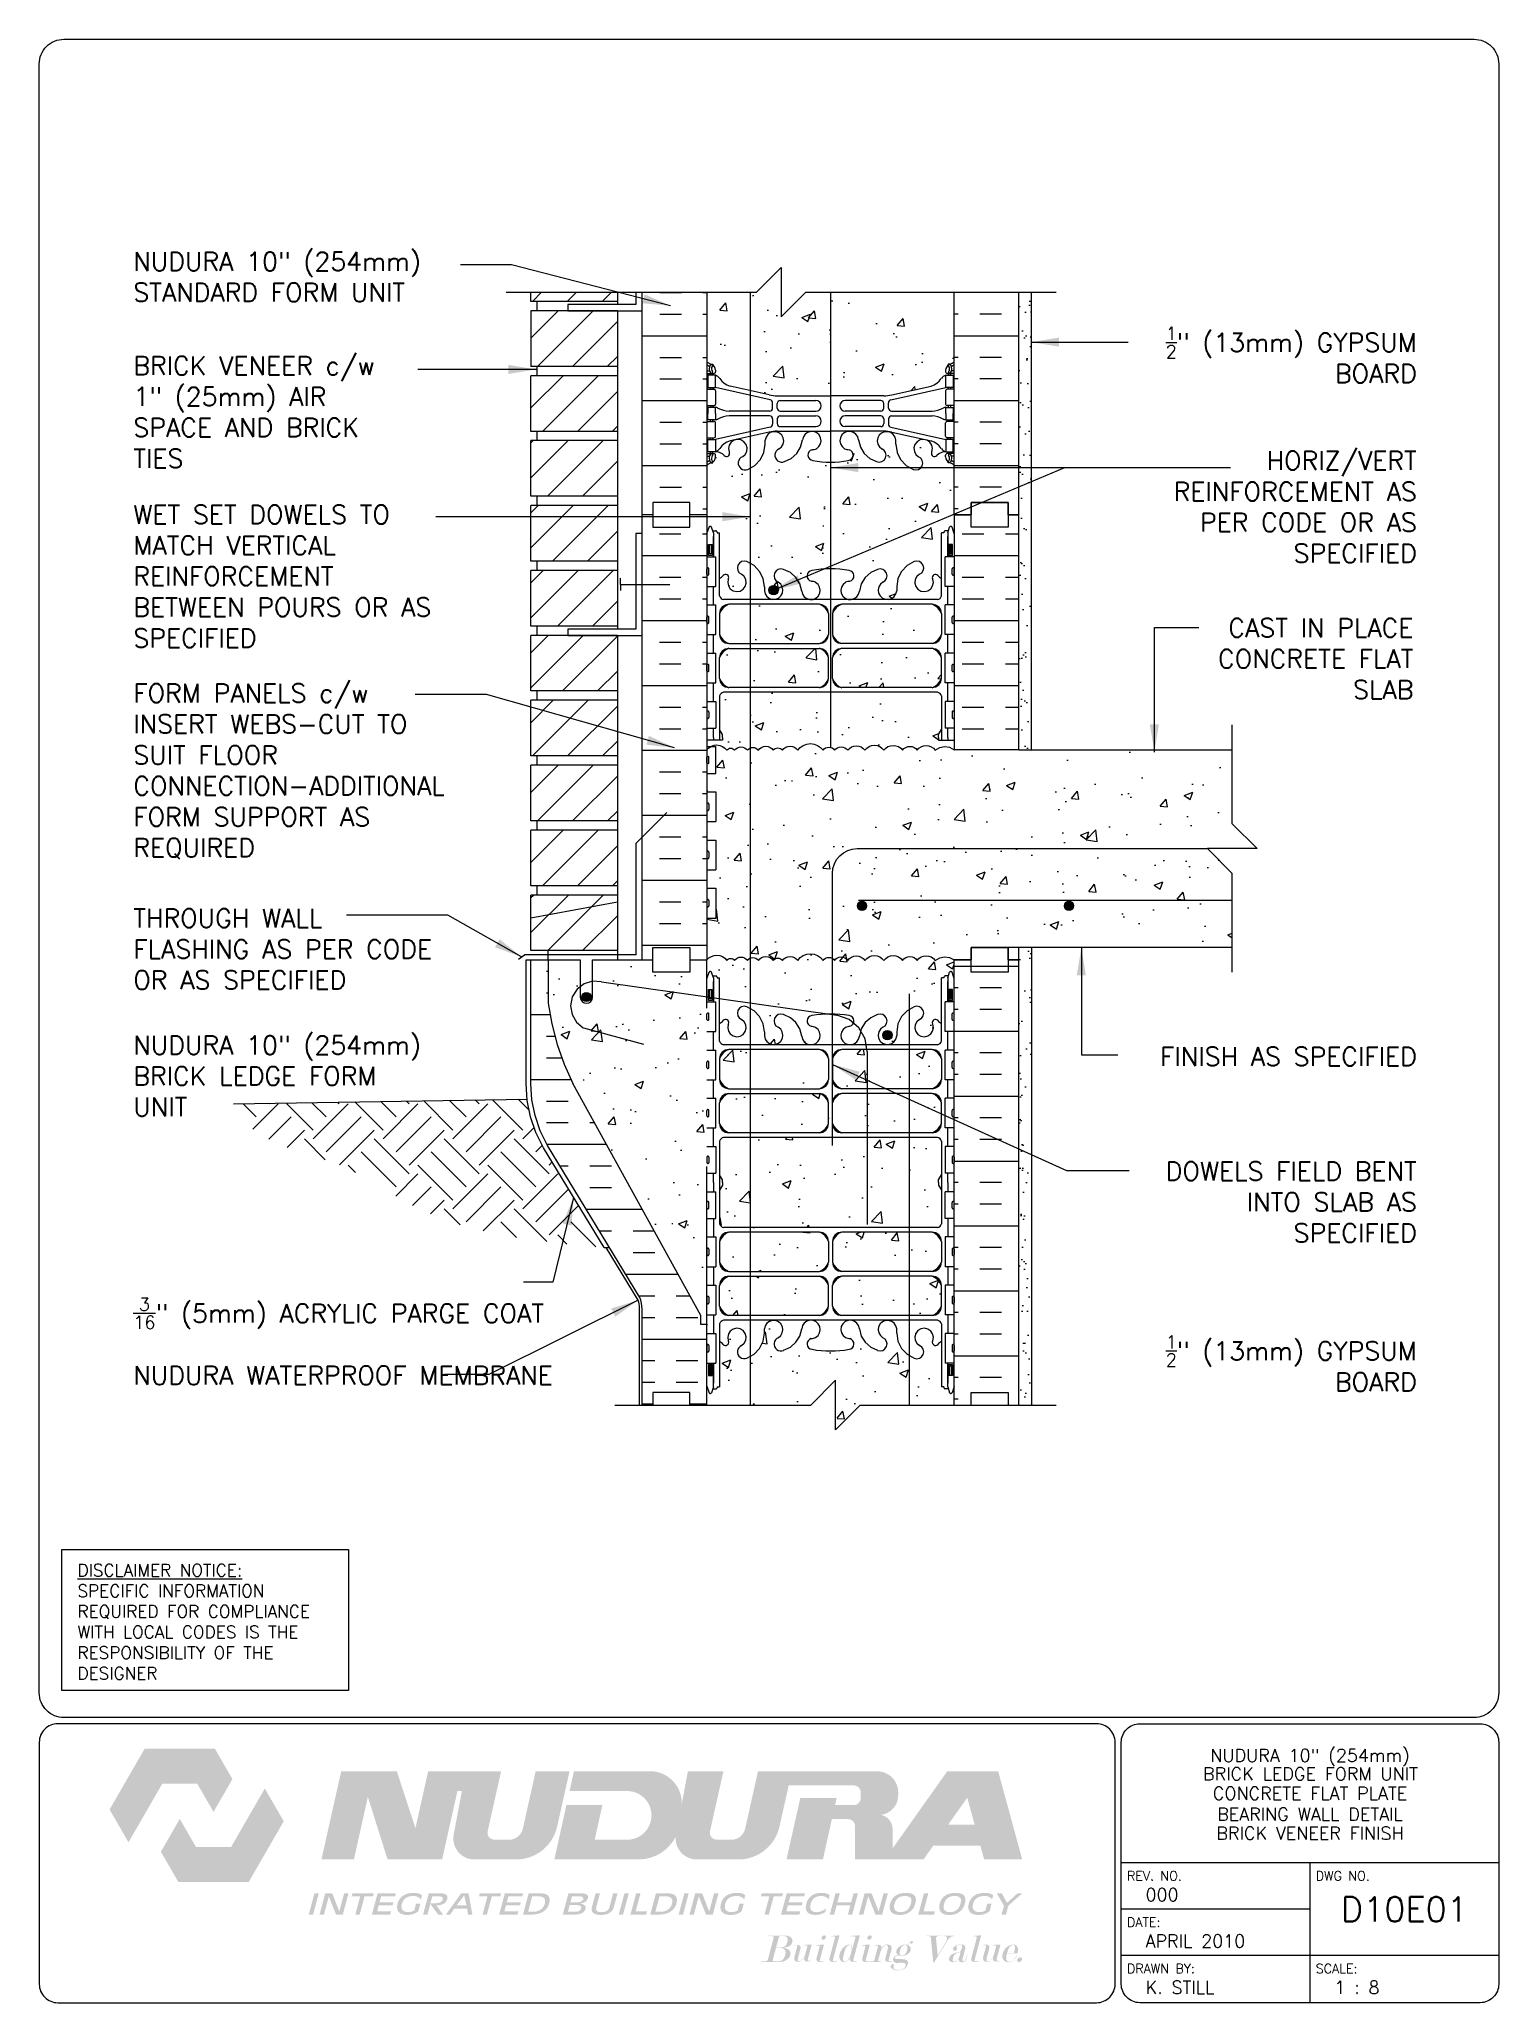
# Paper-space layout 'D10E01' of a CAD drawing. Header units: inches. Extents: x 0.42 to 7.8, y 0.49 to 10.41.
# The model-space entities are those that its viewports show. They can reach past a viewport. Long polylines and large blocks are cut down to what shows.
import ezdxf
from ezdxf.enums import TextEntityAlignment as Align

# ---------------------------------------------------------------- set-up
doc = ezdxf.new("R2010")
doc.units = ezdxf.units.IN
doc.header["$LTSCALE"] = 0.5
doc.header["$MEASUREMENT"] = 0
doc.linetypes.add('DASHED2', pattern=[0.375, 0.25, -0.125])
doc.linetypes.add('HIDDEN2', pattern=[0.1875, 0.125, -0.0625])
for name, color, linetype in [('HATCH', 12, 'Continuous'), ('Hidden2', 12, 'HIDDEN2'), ('line25', 2, 'Continuous'), ('LINE3', 3, 'Continuous'), ('LINE50', 5, 'Continuous'), ('LINE9', 9, 'Continuous'), ('LOGO', 7, 'Continuous'), ('TBK_LINE65', 3, 'Continuous'), ('TBK_TEXT', 4, 'Continuous'), ('TEXT', 4, 'Continuous'), ('Web_Edge', 9, 'Continuous')]:
    doc.layers.add(name, color=color, linetype=linetype)
doc.styles.add('DIM', font='romans.shx', dxfattribs={"width": 0.7})
doc.styles.add('ROMANS', font='romans.shx', dxfattribs={"height": 0.75})
doc.dimstyles.new('ext_12', dxfattribs={"dimscale": 12, "dimtxt": 0.09375, "dimasz": 0.09375, "dimexe": 0.09375, "dimexo": 0.0625, "dimgap": 0.0625, "dimtad": 1, "dimdec": 1, "dimzin": 3, "dimdsep": 46, "dimlunit": 4, "dimtxsty": 'DIM', "dimcen": 0.09, "dimdle": 0.09375, "dimclrt": 4, "dimadec": 0, "dimazin": 0, "dimtfac": 1, "dimtdec": 1, "dimtmove": 2, "dimatfit": 3, "dimfxl": 1, "dimfrac": 2, "dimtolj": 1, "dimtzin": 0, "dimarcsym": 0})

psp = doc.layouts.new('D10E01')

# ---------------------------------------------------------------- texts
at = {"layer": 'TBK_TEXT', "color": 7, "style": 'ROMANS'}
for s, p in [('REV. NO.', (5.9215, 1.107)), ('DWG NO.', (6.876, 1.107)), ('DATE:', (5.9215, 0.8726)), ('DRAWN BY:', (5.9215, 0.6382)), ('SCALE:', (6.876, 0.6382))]:
    psp.add_text(s, height=0.04688, dxfattribs=at).set_placement(p)
at = {"layer": 'TEXT', "insert": (0.6134, 2.7065), "char_height": 0.0625, "width": 1.41371, "attachment_point": 1, "style": 'ROMANS'}
psp.add_mtext('{\\Fromans.shx|c1;\\LDISCLAIMER NOTICE:\\l\\PSPECIFIC INFORMATION REQUIRED FOR COMPLIANCE WITH LOCAL CODES IS THE RESPONSIBILITY OF THE DESIGNER}', dxfattribs=at)

msp = doc.modelspace()

# ---------------------------------------------------------------- texts
at = {"layer": 'TEXT', "char_height": 0.75, "style": 'ROMANS'}
for s, insert, width, attachment_point in [('NUDURA 10" (254mm) STANDARD FORM UNIT', (74.969, 174.022), 13.40781, 4), ('\\A1;{\\H0.7x;\\S1/2;}" (13mm) GYPSUM BOARD', (126.896, 170.868), 12.02995, 6), ('BRICK VENEER c/w 1" (25mm) AIR SPACE AND BRICK TIES', (74.969, 168.557), 12.02995, 4), ('\\A1;HORIZ/VERT REINFORCEMENT AS PER CODE OR AS SPECIFIED', (126.896, 164.72), 12.02995, 6), ('WET SET DOWELS TO MATCH VERTICAL REINFORCEMENT BETWEEN POURS OR AS SPECIFIED', (74.969, 161.917), 13.70843, 4), ('\\A1;{\\H1x;CAST IN PLACE CONCRETE FLAT SLAB}', (126.763, 158.581), 9.23436, 6), ('FORM PANELS c/w INSERT WEBS-CUT TO SUIT FLOOR CONNECTION-ADDITIONAL FORM SUPPORT AS REQUIRED', (74.969, 154.029), 13.80582, 4), ('THROUGH WALL FLASHING AS PER CODE OR AS SPECIFIED', (74.969, 146.838), 13.80582, 4), ('NUDURA 10" (254mm) BRICK LEDGE FORM UNIT', (74.969, 141.706), 13.33386, 4), ('\\A1;FINISH AS SPECIFIED', (126.896, 142.494), 12.02995, 6), ('\\A1;DOWELS FIELD BENT INTO SLAB AS SPECIFIED ', (126.896, 136.61), 12.02995, 6), ('\\A1;{\\H0.7x;\\S3/16;}" (5mm) ACRYLIC PARGE COAT\\P\\PNUDURA WATERPROOF MEMBRANE', (74.969, 130.984), 16.03603, 4), ('\\A1;{\\H0.7x;\\S1/2;}" (13mm) GYPSUM BOARD', (126.896, 130.088), 12.02995, 6)]:
    msp.add_mtext(s, dxfattribs=dict(at, insert=insert, width=width, attachment_point=attachment_point))

# ---------------------------------------------------------------- blocks, each defined once
blk = doc.blocks.new('TITLEBLOCK-Tag')
at = {"style": 'ROMANS'}
for tag, height, p in [('TITLE_LINE_1', 0.065, (0.927, -0.1328)), ('TITLE_LINE_2', 0.065, (0.9294, -0.2258)), ('CENTRE-LINE-3', 0.065, (0.927, -0.3246)), ('TITLE_LINE_4', 0.065, (0.927, -0.4299)), ('TITLE_LINE_5', 0.065, (0.927, -0.526)), ('DWG', 0.125, (1.4043, -0.9102))]:
    blk.add_attdef(tag, text='', height=height, dxfattribs=at).set_placement(p, align=Align.MIDDLE_CENTER)
for tag, p in [('LATEST_REVISION', (0.0954, -0.8366)), ('REVISION_DATE', (0.0954, -1.071)), ('DRAWN_BY', (0.0954, -1.3053)), ('SCALE', (1.0499, -1.3053))]:
    blk.add_attdef(tag, text='', height=0.065, dxfattribs=at).set_placement(p, align=Align.MIDDLE_LEFT)

# ---------------------------------------------------------------- hatches: boundary and pattern name
at = {"layer": 'HATCH'}
h = msp.add_hatch(dxfattribs=at)
h.set_pattern_fill('AR-CONC', color=256, scale=0.5)
h.paths.add_polyline_path([(118.433, 150.901), (120.433, 150.901), (119.433, 151.901), (119.433, 154.901), (110.803, 154.901), (108.178, 154.901, 0.370317), (107.416, 154.881, 0.520567), (106.685, 154.881, 0.520567), (106.092, 154.881, 0.520567), (105.335, 154.881, 0.520567), (104.568, 154.881, 0.520567), (103.88, 154.881, 0.520567), (103.344, 154.881, 0.520567), (102.874, 154.881, 0.520567), (101.854, 154.881, 0.520567), (101.23, 154.881, 0.520567), (100.863, 154.881, 0.520567), (100.258, 154.881, 0.520567), (99.813, 154.881, 0.520567), (99.298, 154.881, 0.520567), (98.976, 154.881, 0.388951), (98.322, 155.026), (98.543, 155.026), (98.543, 153.946), (98.178, 153.946), (98.178, 153.196), (98.543, 153.196), (98.543, 151.996), (98.178, 151.996), (98.178, 151.246), (98.543, 151.246), (98.543, 150.046), (98.178, 150.046), (98.178, 149.296), (98.543, 149.296), (98.543, 148.096), (98.178, 148.096), (98.178, 146.401, -0.504816), (98.976, 146.381, -0.520567), (99.298, 146.381, -0.520567), (99.813, 146.381, -0.520567), (100.258, 146.381, -0.520567), (100.863, 146.381, -0.520567), (101.23, 146.381, -0.520567), (101.854, 146.381, -0.520567), (102.874, 146.381, -0.520567), (103.344, 146.381, -0.520567), (103.88, 146.381, -0.520567), (104.568, 146.381, -0.520567), (105.335, 146.381, -0.520567), (106.092, 146.381, -0.520567), (106.685, 146.381, -0.520567), (107.416, 146.381, -0.370317), (108.178, 146.401), (108.866, 146.401), (108.866, 146.901), (110.366, 146.901), (119.433, 146.901), (119.433, 149.901)])
h.paths.add_polyline_path([(107.668, 130.967, 0.108935), (107.515, 130.854, -0.8344), (107.304, 130.979), (107.316, 131.001, 2.155404), (106.777, 130.806, -1), (106.563, 130.295, -0.311223), (105.854, 131.311), (105.855, 131.476, 1.661382), (105.294, 131.124, -1), (105.08, 130.612, -0.30095), (104.344, 131.485, 1.661382), (103.783, 131.132, 0.055617), (103.962, 131.086, -0.843243), (103.928, 130.654, -0.049932), (103.178, 130.59, -0.049932), (102.428, 130.654, -0.843243), (102.394, 131.086, 0.055617), (102.573, 131.132, 1.661382), (102.012, 131.485, -0.30095), (101.276, 130.612, -1), (101.062, 131.124, 1.661382), (100.501, 131.476), (100.502, 131.311, -0.311223), (99.793, 130.295, -1), (99.579, 130.806, 2.155404), (99.041, 131.001), (99.052, 130.979, -0.834375), (98.841, 130.854, 0.108938), (98.688, 130.967), (98.688, 129.13), (98.588, 129.13), (98.588, 129.1, -0.414214), (98.538, 129.05), (98.412, 129.05), (98.363, 128.9, -0.6), (98.263, 128.9), (98.178, 129.161), (98.178, 128.401), (102.376, 128.401), (103.376, 129.401), (103.376, 127.401), (104.376, 128.401), (108.178, 128.401), (108.178, 129.161), (108.093, 128.9, -0.6), (107.993, 128.9), (107.944, 129.05), (107.818, 129.05, -0.414214), (107.768, 129.1), (107.768, 129.13), (107.668, 129.13)])
h.paths.add_polyline_path([(107.668, 139.075, 0.268138), (107.507, 139.223), (98.849, 139.223, 0.268156), (98.688, 139.075), (98.688, 137.713), (98.808, 137.513), (98.808, 137.401), (98.808, 137.289), (98.688, 137.089), (98.688, 135.727, 0.268156), (98.849, 135.579), (107.507, 135.579, 0.268138), (107.668, 135.727), (107.668, 137.089), (107.548, 137.289), (107.548, 137.401), (107.548, 137.513), (107.668, 137.713)])
h.paths.add_polyline_path([(102.727, 133.61), (99.063, 133.61, 0.225652), (98.688, 133.235), (98.688, 132.394, 0.225652), (99.063, 132.019), (102.727, 132.019, 0.225652), (103.102, 132.394), (103.102, 133.235, 0.225652)])
h.paths.add_polyline_path([(103.102, 134.176), (103.102, 135.017, 0.225652), (102.727, 135.392), (99.063, 135.392, 0.225652), (98.688, 135.017), (98.688, 134.176, 0.225652), (99.063, 133.801), (102.727, 133.801, 0.225652)])
h.paths.add_polyline_path([(107.668, 135.017, 0.225652), (107.293, 135.392), (103.629, 135.392, 0.225652), (103.254, 135.017), (103.254, 134.176, 0.225652), (103.629, 133.801), (107.293, 133.801, 0.225652), (107.668, 134.176)])
h.paths.add_polyline_path([(107.668, 133.235, 0.225652), (107.293, 133.61), (103.629, 133.61, 0.225652), (103.254, 133.235), (103.254, 132.394, 0.225652), (103.629, 132.019), (107.293, 132.019, 0.225652), (107.668, 132.394)])
h.paths.add_polyline_path([(103.102, 140.626, 0.225652), (102.727, 141.001), (99.063, 141.001, 0.225652), (98.688, 140.626), (98.688, 139.786, 0.225652), (99.063, 139.411), (102.727, 139.411, 0.225652), (103.102, 139.786)])
h.paths.add_polyline_path([(103.102, 142.408, 0.225652), (102.727, 142.783), (99.063, 142.783, 0.225652), (98.688, 142.408), (98.688, 141.567, 0.225652), (99.063, 141.192), (102.727, 141.192, 0.225652), (103.102, 141.567)])
h.paths.add_polyline_path([(107.668, 142.408, 0.225652), (107.293, 142.783), (103.629, 142.783, 0.225652), (103.254, 142.408), (103.254, 141.567, 0.225652), (103.629, 141.192), (107.293, 141.192, 0.225652), (107.668, 141.567)])
h.paths.add_polyline_path([(107.668, 140.626, 0.225652), (107.293, 141.001), (103.629, 141.001, 0.225652), (103.254, 140.626), (103.254, 139.786, 0.225652), (103.629, 139.411), (107.293, 139.411, 0.225652), (107.668, 139.786)])
h.paths.add_polyline_path([(107.668, 145.672), (107.768, 145.672), (107.768, 145.702, -0.414214), (107.818, 145.752), (107.944, 145.752), (107.993, 145.902, -0.6), (108.093, 145.902), (108.178, 145.642), (108.178, 146.401, 0.370317), (107.416, 146.381, 0.520567), (106.685, 146.381, 0.520567), (106.092, 146.381, 0.520567), (105.335, 146.381, 0.520567), (104.568, 146.381, 0.520567), (103.88, 146.381, 0.520567), (103.344, 146.381, 0.520567), (102.874, 146.381, 0.520567), (101.854, 146.381, 0.520567), (101.23, 146.381, 0.520567), (100.863, 146.381, 0.520567), (100.258, 146.381, 0.520567), (99.813, 146.381, 0.520567), (99.298, 146.381, 0.520567), (98.976, 146.381, 0.504816), (98.178, 146.401), (98.178, 145.642), (98.263, 145.902, -0.6), (98.363, 145.902), (98.412, 145.752), (98.538, 145.752, -0.414214), (98.588, 145.702), (98.588, 145.672), (98.688, 145.672), (98.688, 143.835, 0.108933), (98.841, 143.948, -0.8344), (99.052, 143.823), (99.041, 143.801, 2.155404), (99.579, 143.996, -1), (99.793, 144.507, -0.311223), (100.502, 143.491), (100.501, 143.326, 1.661382), (101.062, 143.679, -1), (101.276, 144.19, -0.30095), (102.012, 143.318, 1.661382), (102.573, 143.67, 0.055617), (102.394, 143.716, -0.843243), (102.428, 144.148, -0.049932), (103.178, 144.213, -0.049932), (103.928, 144.148, -0.843243), (103.962, 143.716, 0.055617), (103.783, 143.67, 1.661382), (104.344, 143.318, -0.30095), (105.08, 144.19, -1), (105.294, 143.679, 1.661382), (105.855, 143.326), (105.854, 143.491, -0.311223), (106.563, 144.507, -1), (106.777, 143.996, 2.155404), (107.316, 143.801), (107.304, 143.823, -0.834375), (107.515, 143.948, 0.10894), (107.668, 143.835)])
h.paths.add_polyline_path([(107.668, 157.075, 0.268138), (107.507, 157.223), (98.849, 157.223, 0.268156), (98.688, 157.075), (98.688, 155.713), (98.808, 155.513), (98.808, 155.401), (98.808, 155.281), (98.178, 155.281), (98.178, 155.026), (98.322, 155.026, -0.388951), (98.976, 154.881, -0.520567), (99.298, 154.881, -0.520567), (99.813, 154.881, -0.520567), (100.258, 154.881, -0.520567), (100.863, 154.881, -0.520567), (101.23, 154.881, -0.520567), (101.854, 154.881, -0.520567), (102.874, 154.881, -0.520567), (103.344, 154.881, -0.520567), (103.88, 154.881, -0.520567), (104.568, 154.881, -0.520567), (105.335, 154.881, -0.520567), (106.092, 154.881, -0.520567), (106.685, 154.881, -0.520567), (107.416, 154.881, -0.370317), (108.178, 154.901), (108.178, 155.281), (107.548, 155.281), (107.548, 155.401), (107.548, 155.513), (107.668, 155.713)])
h.paths.add_polyline_path([(103.102, 158.626, 0.225652), (102.727, 159.001), (99.063, 159.001, 0.225652), (98.688, 158.626), (98.688, 157.786, 0.225652), (99.063, 157.411), (102.727, 157.411, 0.225652), (103.102, 157.786)])
h.paths.add_polyline_path([(103.102, 160.408, 0.225652), (102.727, 160.783), (99.063, 160.783, 0.225652), (98.688, 160.408), (98.688, 159.567, 0.225652), (99.063, 159.192), (102.727, 159.192, 0.225652), (103.102, 159.567)])
h.paths.add_polyline_path([(107.668, 160.408, 0.225652), (107.293, 160.783), (103.629, 160.783, 0.225652), (103.254, 160.408), (103.254, 159.567, 0.225652), (103.629, 159.192), (107.293, 159.192, 0.225652), (107.668, 159.567)])
h.paths.add_polyline_path([(107.668, 158.626, 0.225652), (107.293, 159.001), (103.629, 159.001, 0.225652), (103.254, 158.626), (103.254, 157.786, 0.225652), (103.629, 157.411), (107.293, 157.411, 0.225652), (107.668, 157.786)])
h.paths.add_polyline_path([(107.668, 163.672), (107.768, 163.672), (107.768, 163.702, -0.414214), (107.818, 163.752), (107.944, 163.752), (107.993, 163.902, -0.6), (108.093, 163.902), (108.178, 163.642), (108.178, 164.401), (108.178, 166.401, 0.08841), (108.032, 166.498), (107.942, 166.498), (107.942, 166.54, -0.249069), (107.832, 166.747), (107.832, 166.815, -0.414214), (107.895, 166.877), (107.942, 166.877), (107.942, 166.947), (107.837, 166.947, 0.231736), (107.479, 166.796, -0.8344), (107.268, 166.922), (107.28, 166.943, 2.155404), (106.741, 166.749, -1), (106.527, 166.238, -0.311223), (105.818, 167.254), (105.819, 167.419, 1.661382), (105.258, 167.066, -1), (105.044, 166.555, -0.30095), (104.308, 167.427, 1.661382), (103.747, 167.074, 0.055617), (103.926, 167.029, -0.843243), (103.892, 166.596, -0.047544), (103.178, 166.532, -0.047544), (102.464, 166.596, -0.843243), (102.43, 167.029, 0.055617), (102.609, 167.074, 1.661382), (102.048, 167.427, -0.30095), (101.312, 166.555, -1), (101.098, 167.066, 1.661382), (100.537, 167.419), (100.538, 167.254, -0.311223), (99.829, 166.238, -1), (99.615, 166.749, 2.155404), (99.077, 166.943), (99.088, 166.922, -0.834375), (98.877, 166.796, 0.23174), (98.519, 166.947), (98.414, 166.947), (98.414, 166.877), (98.462, 166.877, -0.414214), (98.524, 166.815), (98.524, 166.747, -0.249069), (98.414, 166.54), (98.414, 166.498), (98.324, 166.498, 0.088416), (98.178, 166.401), (98.178, 164.401), (98.178, 163.642), (98.263, 163.902, -0.6), (98.363, 163.902), (98.412, 163.752), (98.538, 163.752, -0.414214), (98.588, 163.702), (98.588, 163.672), (98.688, 163.672), (98.688, 161.835, 0.108933), (98.841, 161.948, -0.8344), (99.052, 161.823), (99.041, 161.801, 2.155404), (99.579, 161.996, -1), (99.793, 162.507, -0.311223), (100.502, 161.491), (100.501, 161.326, 1.661382), (101.062, 161.679, -1), (101.276, 162.19, -0.30095), (102.012, 161.318, 1.661382), (102.573, 161.67, 0.055617), (102.394, 161.716, -0.843243), (102.428, 162.148, -0.049932), (103.178, 162.213, -0.049932), (103.928, 162.148, -0.843243), (103.962, 161.716, 0.055617), (103.783, 161.67, 1.661382), (104.344, 161.318, -0.30095), (105.08, 162.19, -1), (105.294, 161.679, 1.661382), (105.855, 161.326), (105.854, 161.491, -0.311223), (106.563, 162.507, -1), (106.777, 161.996, 2.155404), (107.316, 161.801), (107.304, 161.823, -0.834375), (107.515, 161.948, 0.10894), (107.668, 161.835)])
h.paths.add_polyline_path([(108.178, 173.401), (102.178, 173.401), (101.178, 172.401), (101.178, 174.401), (100.178, 173.401), (98.178, 173.401), (98.178, 170.593, 0.088416), (98.324, 170.496), (98.414, 170.496), (98.414, 170.454, -0.249069), (98.524, 170.247), (98.524, 170.18, -0.414214), (98.462, 170.117), (98.414, 170.117), (98.414, 170.047), (98.519, 170.047, -0.155529), (98.695, 169.913, 0.180914), (99.113, 169.602), (100.693, 169.249, 0.054974), (101.02, 169.213), (103.178, 169.213), (105.336, 169.213, 0.054974), (105.663, 169.249), (107.244, 169.602, 0.180914), (107.661, 169.913, -0.155529), (107.837, 170.047), (107.942, 170.047), (107.942, 170.117), (107.895, 170.117, -0.414214), (107.832, 170.18), (107.832, 170.247, -0.249069), (107.942, 170.454), (107.942, 170.496), (108.032, 170.496, 0.08841), (108.178, 170.593)])
h.paths.add_polyline_path([(98.178, 146.401), (97.491, 146.401), (97.491, 145.901), (95.991, 145.901), (95.991, 146.401), (95.553, 146.401), (93.553, 146.401), (93.553, 144.901, -1), (93.053, 144.901), (93.053, 146.401), (91.753, 146.401), (91.753, 144.651, 0.079579), (92.753, 141.401), (97.928, 132.026), (97.928, 131.651), (98.178, 131.651)])
h = msp.add_hatch(dxfattribs=at)
h.set_pattern_fill('ANSI31', color=256, scale=8, style=0)
h.set_pattern_definition([(45, (92.1293, 152.8277), (-0.707107, 0.707107), [])])
h.paths.add_polyline_path([(94.553, 154.276), (91.053, 154.276), (91.053, 152.026), (94.553, 152.026)])
h.paths.add_polyline_path([(94.553, 173.401), (91.053, 173.401), (91.053, 173.026), (94.553, 173.026)])
h.paths.add_polyline_path([(94.553, 149.026), (91.053, 149.026), (91.053, 146.776), (94.553, 146.776)])
h.paths.add_polyline_path([(94.553, 172.651), (92.553, 172.651), (91.053, 172.651), (91.053, 170.401), (94.553, 170.401)])
h.paths.add_polyline_path([(94.553, 170.026), (91.053, 170.026), (91.053, 167.776), (94.553, 167.776)])
h.paths.add_polyline_path([(94.553, 159.526), (91.053, 159.526), (91.053, 157.276), (94.553, 157.276)])
h.paths.add_polyline_path([(94.553, 162.151), (91.053, 162.151), (91.053, 159.901), (94.553, 159.901)])
h.paths.add_polyline_path([(94.553, 164.776), (91.053, 164.776), (91.053, 162.526), (94.553, 162.526)])
h.paths.add_polyline_path([(94.553, 167.401), (91.053, 167.401), (91.053, 165.151), (94.553, 165.151)])
h.paths.add_polyline_path([(94.553, 151.651), (91.053, 151.651), (91.053, 149.401), (94.553, 149.401)])
h.paths.add_polyline_path([(94.553, 156.901), (91.053, 156.901), (91.053, 154.651), (94.553, 154.651)])
h = msp.add_hatch(dxfattribs=at)
h.set_pattern_fill('INSUL', color=256, scale=7, style=0)
h.set_pattern_definition([(0, (-2827.9834, -232.6084), (0, 2.625), []), (0, (-2827.9834, -231.7334), (0, 2.625), [0.875, -0.875]), (0, (-2827.9834, -230.8584), (0, 2.625), [0.875, -0.875])])
h.paths.add_polyline_path([(98.178, 173.401), (95.553, 173.401), (95.553, 164.401), (95.991, 164.401), (95.991, 164.901), (97.491, 164.901), (97.491, 164.401), (98.178, 164.401)])
h = msp.add_hatch(dxfattribs=at)
h.set_pattern_fill('INSUL', color=256, scale=7, style=0)
h.set_pattern_definition([(180, (3034.3397, -232.6084), (0, 2.625), []), (180, (3034.3397, -231.7334), (0, 2.625), [0.875, -0.875]), (180, (3034.3397, -230.8584), (0, 2.625), [0.875, -0.875])])
h.paths.add_polyline_path([(110.803, 173.401), (108.178, 173.401), (108.178, 164.401), (108.866, 164.401), (108.866, 164.901), (110.366, 164.901), (110.366, 164.401), (110.803, 164.401)])
h = msp.add_hatch(dxfattribs=at)
h.set_pattern_fill('AR-SAND', color=256, scale=0.5, style=0)
h.set_pattern_definition([(37.5, (100.74064, 146.9011), (-0.031497, 0.963412), [0, -0.76, 0, -0.85, 0, -0.8125]), (7.5, (100.7406, 146.9011), (0.88489, 1.411073), [0, -0.41, 0, -0.685, 0, -0.2625]), (327.5, (100.1256, 146.9011), (1.55707, 0.00283), [0, -0.25, 0, -0.9, 0, -1.175]), (317.5, (100.1256, 146.9011), (1.503063, 0.43884), [0, -0.125, 0, -0.59, 0, -0.675])])
h.paths.add_polyline_path([(110.803, 154.901), (111.303, 154.901), (111.303, 173.401), (110.803, 173.401)])
h = msp.add_hatch(dxfattribs=at)
h.set_pattern_fill('INSUL', color=256, scale=7, style=0)
h.paths.add_polyline_path([(110.803, 164.401), (110.366, 164.401), (110.366, 163.901), (108.866, 163.901), (108.866, 164.401), (108.178, 164.401), (108.178, 154.901), (110.803, 154.901)])
h.paths.add_polyline_path([(98.178, 164.401), (97.491, 164.401), (97.491, 163.901), (95.991, 163.901), (95.991, 164.401), (95.553, 164.401), (95.553, 146.401), (95.991, 146.401), (95.991, 146.901), (97.491, 146.901), (97.491, 146.401), (98.178, 146.401), (98.178, 148.096)])
h = msp.add_hatch(dxfattribs=at)
h.set_pattern_fill('INSUL', color=256, scale=7, style=0)
h.set_pattern_definition([(180, (3034.3397, -268.6084), (0, 2.625), []), (180, (3034.3397, -267.7334), (0, 2.625), [0.875, -0.875]), (180, (3034.3397, -266.8584), (0, 2.625), [0.875, -0.875])])
h.paths.add_polyline_path([(110.803, 128.401), (110.366, 128.401), (110.366, 128.901), (108.866, 128.901), (108.866, 128.401), (108.178, 128.401), (108.178, 146.401), (108.866, 146.401), (108.866, 146.901), (110.366, 146.901), (110.366, 146.401), (110.803, 146.401)])
h = msp.add_hatch(dxfattribs=at)
h.set_pattern_fill('AR-SAND', color=256, scale=0.5, style=0)
h.set_pattern_definition([(37.5, (111.2565, 149.0647), (-0.031497, 0.963412), [0, -0.76, 0, -0.85, 0, -0.8125]), (7.5, (111.2565, 149.0647), (0.88489, 1.41107), [0, -0.41, 0, -0.685, 0, -0.2625]), (327.5, (110.6415, 149.0647), (1.55707, 0.00283), [0, -0.25, 0, -0.9, 0, -1.175]), (317.5, (110.6415, 149.0647), (1.50306, 0.43884), [0, -0.125, 0, -0.59, 0, -0.675])])
h.paths.add_polyline_path([(111.303, 146.901), (110.803, 146.901), (110.803, 146.401), (110.803, 145.981), (111.303, 145.981)])
h.paths.add_polyline_path([(111.303, 140.967), (110.803, 140.967), (110.803, 128.402), (111.303, 128.402)])
h.paths.add_polyline_path([(111.303, 145.901), (110.803, 145.901), (110.803, 140.967), (111.303, 140.967)])
h = msp.add_hatch(dxfattribs=at)
h.set_pattern_fill('INSUL', color=256, scale=7, style=0)
h.set_pattern_definition([(0, (-2904.3126, -294.1812), (0, 2.625), []), (0, (-2904.3126, -293.3062), (0, 2.625), [0.875, -0.875]), (0, (-2904.3126, -292.4312), (0, 2.625), [0.875, -0.875])])
h.paths.add_polyline_path([(92.753, 141.401, -0.079579), (91.753, 144.651), (91.753, 146.401), (91.053, 146.401), (91.053, 141.401, 0.131652), (91.723, 138.901), (95.461, 132.751, -0.10438), (95.553, 132.276), (95.553, 128.401), (95.991, 128.401), (95.991, 128.901), (97.491, 128.901), (97.491, 128.401), (98.178, 128.401), (98.178, 131.651), (97.928, 131.651), (97.928, 132.026)])
h = msp.add_hatch(dxfattribs=at)
h.set_pattern_fill('EARTH', color=256, scale=8, angle=45, style=0)
h.set_pattern_definition([(45, (-12.8643, 61.7362), (2e-16, 2.828427), [2, -2]), (45, (-13.3946, 62.2665), (2e-16, 2.828427), [2, -2]), (45, (-13.925, 62.7968), (2e-16, 2.828427), [2, -2]), (135, (-13.925, 63.1504), (-2.828427, 4e-16), [2, -2]), (135, (-13.3946, 63.6807), (-2.828427, 4e-16), [2, -2]), (135, (-12.8643, 64.211), (-2.828427, 4e-16), [2, -2])])
h.paths.add_polyline_path([(91.562, 138.806, -0.100997), (90.904, 140.773), (87.327, 140.713), (82.864, 138.276), (82.995, 138.232), (83.207, 138.153), (83.421, 138.066), (83.636, 137.968), (83.853, 137.862), (84.07, 137.749), (84.287, 137.629), (84.503, 137.505), (84.719, 137.378), (84.932, 137.249), (85.143, 137.119), (85.353, 136.991), (85.565, 136.862), (85.787, 136.732), (86.024, 136.6), (86.282, 136.465), (86.567, 136.326), (86.886, 136.18), (87.244, 136.029), (87.65, 135.87), (88.129, 135.706), (88.706, 135.539), (89.409, 135.374), (90.265, 135.212), (91.299, 135.056), (92.54, 134.908), (94.013, 134.773)])
h.paths.add_polyline_path([(87.327, 140.713), (78.61, 140.568), (78.789, 140.393), (78.971, 140.222), (79.154, 140.058), (79.34, 139.9), (79.529, 139.75), (79.72, 139.607), (79.913, 139.472), (80.109, 139.347), (80.307, 139.23), (80.508, 139.123), (80.711, 139.024), (80.915, 138.932), (81.121, 138.846), (81.327, 138.767), (81.534, 138.694), (81.742, 138.625), (81.95, 138.56), (82.157, 138.497), (82.366, 138.434), (82.575, 138.371), (82.784, 138.304), (82.864, 138.276)])
at = {"layer": 'LINE3'}
for points in [[(100.688, 161.354, 1), (101.063, 161.354, 1)], [(104.64, 148.588, 1), (104.265, 148.588, 1)], [(113.015, 148.588, 1), (112.64, 148.588, 1)], [(93.116, 144.901, 1), (93.491, 144.901, 1)], [(105.294, 143.354, 1), (105.669, 143.354, 1)]]:
    msp.add_hatch(color=256, dxfattribs=at).paths.add_polyline_path(points)

# ---------------------------------------------------------------- linework, layer by layer
at = {"layer": 'HATCH'}
for points in [[(98.178, 154.901, -0.504816), (98.976, 154.881, -0.520567), (99.298, 154.881, -0.520567), (99.813, 154.881, -0.520567), (100.258, 154.881, -0.520567), (100.863, 154.881, -0.520567), (101.23, 154.881, -0.520567), (101.854, 154.881, -0.520567), (102.874, 154.881, -0.520567), (103.344, 154.881, -0.520567), (103.88, 154.881, -0.520567), (104.568, 154.881, -0.520567), (105.335, 154.881, -0.520567), (106.092, 154.881, -0.520567), (106.685, 154.881, -0.520567), (107.416, 154.881, -0.370317), (108.178, 154.901)], [(98.178, 146.401, -0.504816), (98.976, 146.381, -0.520567), (99.298, 146.381, -0.520567), (99.813, 146.381, -0.520567), (100.258, 146.381, -0.520567), (100.863, 146.381, -0.520567), (101.23, 146.381, -0.520567), (101.854, 146.381, -0.520567), (102.874, 146.381, -0.520567), (103.344, 146.381, -0.520567), (103.88, 146.381, -0.520567), (104.568, 146.381, -0.520567), (105.335, 146.381, -0.520567), (106.092, 146.381, -0.520567), (106.685, 146.381, -0.520567), (107.416, 146.381, -0.370317), (108.178, 146.401)]]:
    msp.add_lwpolyline(points, format="xyb", dxfattribs=at)
at = {"layer": 'Hidden2'}
for p, q in [((91.753, 146.401), (93.053, 146.401)), ((93.053, 146.401), (93.053, 144.901)), ((93.553, 144.901), (93.553, 146.401)), ((93.553, 146.401), (95.553, 146.401)), ((98.178, 131.651), (98.178, 146.401))]:
    msp.add_line(p, q, dxfattribs=at)
msp.add_lwpolyline([(95.553, 146.401), (95.991, 146.401), (95.991, 146.901), (97.491, 146.901), (97.491, 146.401), (98.178, 146.401)], dxfattribs=at)
msp.add_arc((93.303, 144.901), 0.25, 180, 0, dxfattribs=at)
at = {"layer": 'line25'}
for p, q in [((91.053, 173.026), (91.053, 173.401)), ((94.553, 173.401), (94.553, 172.901)), ((98.178, 173.401), (98.178, 164.401)), ((108.178, 164.401), (108.178, 173.401)), ((94.553, 173.026), (91.053, 173.026)), ((94.553, 172.651), (91.053, 172.651)), ((91.053, 172.651), (91.053, 170.401)), ((91.303, 172.651), (91.303, 173.026)), ((94.553, 172.651), (94.553, 159.776)), ((94.553, 170.401), (91.053, 170.401)), ((94.553, 170.026), (91.053, 170.026)), ((91.053, 167.776), (91.053, 170.026)), ((91.303, 170.026), (91.303, 170.401)), ((94.553, 167.776), (91.053, 167.776)), ((91.303, 167.401), (91.303, 167.776)), ((94.553, 167.401), (91.053, 167.401)), ((91.053, 165.151), (91.053, 167.401)), ((94.553, 165.151), (91.053, 165.151)), ((94.553, 164.776), (91.053, 164.776)), ((91.053, 162.526), (91.053, 164.776)), ((91.303, 164.776), (91.303, 165.151)), ((98.178, 164.401), (98.178, 146.401)), ((108.178, 164.401), (108.178, 154.901)), ((94.553, 162.526), (91.053, 162.526)), ((94.553, 162.151), (91.053, 162.151)), ((91.053, 159.901), (91.053, 162.151)), ((91.303, 162.151), (91.303, 162.526)), ((98.178, 162.706), (98.543, 162.706)), ((98.543, 161.506), (98.543, 162.706)), ((108.178, 162.706), (107.813, 162.706)), ((107.813, 161.506), (107.813, 162.706)), ((98.178, 161.506), (98.543, 161.506)), ((108.178, 161.506), (107.813, 161.506)), ((98.178, 160.756), (98.543, 160.756)), ((98.543, 159.556), (98.543, 160.756)), ((108.178, 160.756), (107.813, 160.756)), ((107.813, 159.556), (107.813, 160.756)), ((94.553, 159.901), (91.053, 159.901)), ((91.303, 159.526), (91.303, 159.901)), ((94.553, 159.526), (91.053, 159.526)), ((91.053, 157.276), (91.053, 159.526)), ((94.553, 159.526), (94.553, 146.401)), ((98.178, 159.556), (98.543, 159.556)), ((98.178, 158.806), (98.543, 158.806)), ((98.543, 157.606), (98.543, 158.806)), ((108.178, 159.556), (107.813, 159.556)), ((108.178, 158.806), (107.813, 158.806)), ((107.813, 157.606), (107.813, 158.806)), ((94.553, 157.276), (91.053, 157.276)), ((91.303, 156.901), (91.303, 157.276)), ((98.178, 157.606), (98.543, 157.606)), ((108.178, 157.606), (107.813, 157.606)), ((94.553, 156.901), (91.053, 156.901)), ((91.053, 154.651), (91.053, 156.901)), ((98.178, 156.856), (98.543, 156.856)), ((98.543, 156.856), (98.543, 155.776)), ((108.178, 156.856), (107.813, 156.856)), ((107.813, 156.856), (107.813, 155.776)), ((98.178, 155.776), (98.543, 155.776)), ((108.178, 155.776), (107.813, 155.776)), ((98.178, 155.026), (98.543, 155.026)), ((98.543, 153.946), (98.543, 155.026)), ((110.803, 154.901), (108.178, 154.901)), ((94.553, 154.651), (91.053, 154.651)), ((94.553, 154.276), (91.053, 154.276)), ((91.053, 152.026), (91.053, 154.276)), ((91.303, 154.276), (91.303, 154.651)), ((98.178, 153.946), (98.543, 153.946)), ((98.178, 153.196), (98.543, 153.196)), ((98.543, 153.196), (98.543, 151.996)), ((94.553, 152.026), (91.053, 152.026)), ((91.303, 151.651), (91.303, 152.026)), ((98.178, 151.996), (98.543, 151.996)), ((94.553, 151.651), (91.053, 151.651)), ((91.053, 149.401), (91.053, 151.651)), ((98.178, 151.246), (98.543, 151.246)), ((98.543, 151.246), (98.543, 150.046)), ((94.553, 149.401), (91.053, 149.401)), ((91.303, 149.026), (91.303, 149.401)), ((98.178, 150.046), (98.543, 150.046)), ((98.178, 149.296), (98.543, 149.296)), ((98.543, 149.296), (98.543, 148.096)), ((94.553, 149.026), (91.053, 149.026)), ((91.053, 146.776), (91.053, 149.026)), ((98.178, 148.096), (98.178, 146.401)), ((98.178, 148.096), (98.543, 148.096)), ((94.553, 146.776), (91.053, 146.776)), ((91.753, 146.401), (91.753, 146.776)), ((91.753, 146.401), (91.753, 144.651)), ((108.178, 128.401), (108.178, 146.401)), ((98.178, 144.706), (98.543, 144.706)), ((98.543, 143.506), (98.543, 144.706)), ((108.178, 144.706), (107.813, 144.706)), ((107.813, 143.506), (107.813, 144.706)), ((98.178, 143.506), (98.543, 143.506)), ((108.178, 143.506), (107.813, 143.506)), ((98.178, 142.756), (98.543, 142.756)), ((98.543, 141.556), (98.543, 142.756)), ((108.178, 142.756), (107.813, 142.756)), ((107.813, 141.556), (107.813, 142.756)), ((97.928, 132.026), (92.753, 141.401)), ((98.178, 141.556), (98.543, 141.556)), ((108.178, 141.556), (107.813, 141.556)), ((98.178, 140.806), (98.543, 140.806)), ((98.543, 139.606), (98.543, 140.806)), ((108.178, 140.806), (107.813, 140.806)), ((107.813, 139.606), (107.813, 140.806)), ((98.178, 139.606), (98.543, 139.606)), ((108.178, 139.606), (107.813, 139.606)), ((98.178, 138.856), (98.543, 138.856)), ((98.543, 138.856), (98.543, 137.776)), ((108.178, 138.856), (107.813, 138.856)), ((107.813, 138.856), (107.813, 137.776)), ((98.178, 137.776), (98.543, 137.776)), ((108.178, 137.776), (107.813, 137.776)), ((98.178, 137.026), (98.543, 137.026)), ((98.543, 135.946), (98.543, 137.026)), ((108.178, 137.026), (107.813, 137.026)), ((107.813, 135.946), (107.813, 137.026)), ((98.178, 135.946), (98.543, 135.946)), ((108.178, 135.946), (107.813, 135.946)), ((98.178, 135.196), (98.543, 135.196)), ((98.543, 135.196), (98.543, 133.996)), ((108.178, 135.196), (107.813, 135.196)), ((107.813, 135.196), (107.813, 133.996)), ((98.178, 133.996), (98.543, 133.996)), ((108.178, 133.996), (107.813, 133.996)), ((98.178, 133.246), (98.543, 133.246)), ((98.543, 133.246), (98.543, 132.046)), ((108.178, 133.246), (107.813, 133.246)), ((107.813, 133.246), (107.813, 132.046)), ((97.928, 131.651), (97.928, 132.026)), ((98.178, 132.046), (98.543, 132.046)), ((108.178, 132.046), (107.813, 132.046)), ((98.178, 131.651), (97.928, 131.651)), ((98.178, 128.401), (98.178, 131.651)), ((98.178, 131.296), (98.543, 131.296)), ((98.543, 131.296), (98.543, 130.096)), ((108.178, 131.296), (107.813, 131.296)), ((107.813, 131.296), (107.813, 130.096)), ((98.178, 130.096), (98.543, 130.096)), ((108.178, 130.096), (107.813, 130.096))]:
    msp.add_line(p, q, dxfattribs=at)
msp.add_arc((102.398, 146.148), 10.75, 188.00281, 206.20265, dxfattribs=at)
at = {"layer": 'LINE3'}
for p, q in [((99.928, 173.401), (99.928, 128.4)), ((103.178, 173.401), (103.178, 154.995)), ((119.433, 148.807), (104.307, 148.807)), ((93.914, 145.515), (103.437, 144.172)), ((106.357, 145.034), (106.357, 128.401)), ((93.177, 143.65), (95.61, 142.998)), ((104.665, 142.697), (104.665, 135.697))]:
    msp.add_line(p, q, dxfattribs=at)
at = {"layer": 'LINE3', "linetype": 'Continuous'}
msp.add_lwpolyline([(103.256, 138.901), (103.256, 149.901, -0.414214), (104.256, 150.901), (118.433, 150.901)], format="xyb", dxfattribs=at)
at = {"layer": 'LINE3'}
for centre in [(100.875, 161.354), (104.452, 148.588), (112.827, 148.588), (93.303, 144.901), (105.481, 143.354)]:
    msp.add_circle(centre, 0.188, dxfattribs=at)
for centre, radius, start, end in [((93.672, 144.532), 1.012, 76.18405, 240.69065), ((103.165, 142.697), 1.5, 360, 79.57853)]:
    msp.add_arc(centre, radius, start, end, dxfattribs=at)
at = {"layer": 'LINE50'}
for p, q in [((95.553, 164.401), (95.553, 173.401)), ((110.803, 164.401), (110.803, 173.401)), ((95.553, 146.401), (95.553, 164.401)), ((110.803, 154.901), (110.803, 164.401)), ((110.803, 128.401), (110.803, 146.401)), ((79.026, 140.575), (90.904, 140.773))]:
    msp.add_line(p, q, dxfattribs=at)
for points in [[(98.178, 164.401), (97.491, 164.401), (97.491, 164.901), (95.991, 164.901), (95.991, 164.401), (95.553, 164.401)], [(98.178, 164.401), (97.491, 164.401), (97.491, 164.901), (95.991, 164.901), (95.991, 164.401), (95.553, 164.401)], [(108.178, 164.401), (108.866, 164.401), (108.866, 164.901), (110.366, 164.901), (110.366, 164.401), (110.803, 164.401)], [(110.803, 164.401), (110.366, 164.401), (110.366, 164.901), (108.866, 164.901), (108.866, 164.401), (108.178, 164.401)], [(110.803, 146.401), (110.366, 146.401), (110.366, 146.901), (108.866, 146.901), (108.866, 146.401), (108.178, 146.401)], [(108.178, 146.401), (108.866, 146.401), (108.866, 146.901), (110.366, 146.901), (110.366, 146.401), (110.803, 146.401)], [(98.178, 128.401), (97.491, 128.401), (97.491, 128.901), (95.991, 128.901), (95.991, 128.401), (95.553, 128.401)], [(98.178, 128.401), (97.491, 128.401), (97.491, 128.901), (95.991, 128.901), (95.991, 128.401), (95.553, 128.401)], [(108.178, 128.401), (108.866, 128.401), (108.866, 128.901), (110.366, 128.901), (110.366, 128.401), (110.803, 128.401)]]:
    msp.add_lwpolyline(points, dxfattribs=at)
msp.add_lwpolyline([(95.553, 128.401), (95.553, 132.276, 0.10438), (95.461, 132.751), (91.723, 138.901, -0.131652), (91.053, 141.401), (91.053, 146.401), (91.753, 146.401)], format="xyb", dxfattribs=at)
at = {"layer": 'LINE9'}
for p, q in [((101.178, 174.401), (100.178, 173.401)), ((101.178, 174.401), (101.178, 172.401)), ((90.053, 173.401), (100.178, 173.401)), ((95.303, 173.401), (95.303, 172.901)), ((95.553, 172.651), (95.553, 173.401)), ((101.178, 172.401), (102.178, 173.401)), ((102.178, 173.401), (112.303, 173.401)), ((111.303, 154.901), (111.303, 173.401)), ((95.303, 172.901), (92.553, 172.901)), ((92.553, 172.901), (92.553, 172.651)), ((92.553, 172.651), (95.553, 172.651)), ((98.178, 161.996), (98.178, 162.216)), ((98.178, 162.161), (98.178, 162.161)), ((98.178, 162.051), (98.178, 162.051)), ((98.218, 162.256), (98.218, 162.256)), ((98.258, 161.996), (98.258, 162.216)), ((108.098, 161.996), (108.098, 162.216)), ((108.138, 162.256), (108.138, 162.256)), ((108.178, 161.996), (108.178, 162.216)), ((108.178, 162.161), (108.178, 162.161)), ((108.178, 162.051), (108.178, 162.051)), ((98.218, 161.956), (98.218, 161.956)), ((108.138, 161.956), (108.138, 161.956)), ((98.178, 160.046), (98.178, 160.266)), ((98.178, 160.211), (98.178, 160.211)), ((98.178, 160.101), (98.178, 160.101)), ((98.218, 160.306), (98.218, 160.306)), ((98.218, 160.006), (98.218, 160.006)), ((98.258, 160.046), (98.258, 160.266)), ((108.098, 160.046), (108.098, 160.266)), ((108.138, 160.306), (108.138, 160.306)), ((108.138, 160.006), (108.138, 160.006)), ((108.178, 160.046), (108.178, 160.266)), ((108.178, 160.211), (108.178, 160.211)), ((108.178, 160.101), (108.178, 160.101)), ((98.178, 158.096), (98.178, 158.316)), ((98.178, 158.261), (98.178, 158.261)), ((98.178, 158.151), (98.178, 158.151)), ((98.218, 158.356), (98.218, 158.356)), ((98.218, 158.056), (98.218, 158.056)), ((98.258, 158.096), (98.258, 158.316)), ((108.098, 158.096), (108.098, 158.316)), ((108.138, 158.356), (108.138, 158.356)), ((108.138, 158.056), (108.138, 158.056)), ((108.178, 158.096), (108.178, 158.316)), ((108.178, 158.261), (108.178, 158.261)), ((108.178, 158.151), (108.178, 158.151)), ((98.178, 156.426), (98.178, 156.206)), ((98.218, 156.466), (98.218, 156.466)), ((98.258, 156.426), (98.258, 156.206)), ((108.098, 156.426), (108.098, 156.206)), ((108.138, 156.466), (108.138, 156.466)), ((108.178, 156.426), (108.178, 156.206)), ((98.178, 156.371), (98.178, 156.371)), ((98.178, 156.261), (98.178, 156.261)), ((98.218, 156.166), (98.218, 156.166)), ((108.138, 156.166), (108.138, 156.166)), ((108.178, 156.371), (108.178, 156.371)), ((108.178, 156.261), (108.178, 156.261)), ((119.433, 151.901), (119.433, 155.901)), ((110.803, 154.901), (119.433, 154.901)), ((98.178, 154.376), (98.178, 154.596)), ((98.178, 154.541), (98.178, 154.541)), ((98.178, 154.431), (98.178, 154.431)), ((98.218, 154.636), (98.218, 154.636)), ((98.218, 154.336), (98.218, 154.336)), ((98.258, 154.376), (98.258, 154.596)), ((98.178, 152.706), (98.178, 152.486)), ((98.178, 152.651), (98.178, 152.651)), ((98.178, 152.541), (98.178, 152.541)), ((98.218, 152.746), (98.218, 152.746)), ((98.258, 152.706), (98.258, 152.486)), ((95.319, 151.128), (96.553, 152.362)), ((98.218, 152.446), (98.218, 152.446)), ((120.433, 150.901), (119.433, 151.901)), ((95.319, 146.605), (95.319, 151.128)), ((120.433, 150.901), (118.433, 150.901)), ((118.433, 150.901), (119.433, 149.901)), ((98.178, 150.756), (98.178, 150.536)), ((98.178, 150.701), (98.178, 150.701)), ((98.178, 150.591), (98.178, 150.591)), ((98.218, 150.496), (98.218, 150.496)), ((98.258, 150.756), (98.258, 150.536)), ((119.433, 145.901), (119.433, 149.901)), ((98.178, 148.806), (98.178, 148.586)), ((98.178, 148.751), (98.178, 148.751)), ((98.178, 148.641), (98.178, 148.641)), ((98.218, 148.846), (98.218, 148.846)), ((98.218, 148.546), (98.218, 148.546)), ((98.258, 148.806), (98.258, 148.586)), ((119.433, 146.901), (110.366, 146.901)), ((110.803, 146.401), (110.803, 146.901)), ((111.303, 146.901), (111.303, 128.401)), ((90.553, 146.438), (90.796, 146.605)), ((95.319, 146.605), (90.796, 146.605)), ((90.866, 146.401), (91.053, 146.401)), ((98.178, 143.996), (98.178, 144.216)), ((98.178, 144.161), (98.178, 144.161)), ((98.178, 144.051), (98.178, 144.051)), ((98.218, 144.256), (98.218, 144.256)), ((98.218, 143.956), (98.218, 143.956)), ((98.258, 143.996), (98.258, 144.216)), ((108.098, 143.996), (108.098, 144.216)), ((108.138, 144.256), (108.138, 144.256)), ((108.138, 143.956), (108.138, 143.956)), ((108.178, 143.996), (108.178, 144.216)), ((108.178, 144.161), (108.178, 144.161)), ((108.178, 144.051), (108.178, 144.051)), ((98.178, 142.046), (98.178, 142.266)), ((98.178, 142.211), (98.178, 142.211)), ((98.218, 142.306), (98.218, 142.306)), ((98.258, 142.046), (98.258, 142.266)), ((108.098, 142.046), (108.098, 142.266)), ((108.138, 142.306), (108.138, 142.306)), ((108.178, 142.046), (108.178, 142.266)), ((108.178, 142.211), (108.178, 142.211)), ((98.178, 142.101), (98.178, 142.101)), ((98.218, 142.006), (98.218, 142.006)), ((108.138, 142.006), (108.138, 142.006)), ((108.178, 142.101), (108.178, 142.101)), ((98.178, 140.096), (98.178, 140.316)), ((98.178, 140.261), (98.178, 140.261)), ((98.178, 140.151), (98.178, 140.151)), ((98.218, 140.356), (98.218, 140.356)), ((98.218, 140.056), (98.218, 140.056)), ((98.258, 140.096), (98.258, 140.316)), ((108.098, 140.096), (108.098, 140.316)), ((108.138, 140.356), (108.138, 140.356)), ((108.138, 140.056), (108.138, 140.056)), ((108.178, 140.096), (108.178, 140.316)), ((108.178, 140.261), (108.178, 140.261)), ((108.178, 140.151), (108.178, 140.151)), ((98.178, 138.426), (98.178, 138.206)), ((98.178, 138.371), (98.178, 138.371)), ((98.178, 138.261), (98.178, 138.261)), ((98.218, 138.466), (98.218, 138.466)), ((98.218, 138.166), (98.218, 138.166)), ((98.258, 138.426), (98.258, 138.206)), ((108.098, 138.426), (108.098, 138.206)), ((108.138, 138.466), (108.138, 138.466)), ((108.138, 138.166), (108.138, 138.166)), ((108.178, 138.426), (108.178, 138.206)), ((108.178, 138.371), (108.178, 138.371)), ((108.178, 138.261), (108.178, 138.261)), ((98.178, 136.376), (98.178, 136.596)), ((98.218, 136.636), (98.218, 136.636)), ((98.258, 136.376), (98.258, 136.596)), ((108.098, 136.376), (108.098, 136.596)), ((108.138, 136.636), (108.138, 136.636)), ((108.178, 136.376), (108.178, 136.596)), ((98.178, 136.541), (98.178, 136.541)), ((98.178, 136.431), (98.178, 136.431)), ((98.218, 136.336), (98.218, 136.336)), ((108.138, 136.336), (108.138, 136.336)), ((108.178, 136.541), (108.178, 136.541)), ((108.178, 136.431), (108.178, 136.431)), ((94.013, 134.773), (94.232, 134.773)), ((98.178, 134.706), (98.178, 134.486)), ((98.178, 134.651), (98.178, 134.651)), ((98.178, 134.541), (98.178, 134.541)), ((98.218, 134.746), (98.218, 134.746)), ((98.218, 134.446), (98.218, 134.446)), ((98.258, 134.706), (98.258, 134.486)), ((108.098, 134.706), (108.098, 134.486)), ((108.138, 134.746), (108.138, 134.746)), ((108.138, 134.446), (108.138, 134.446)), ((108.178, 134.706), (108.178, 134.486)), ((108.178, 134.651), (108.178, 134.651)), ((108.178, 134.541), (108.178, 134.541)), ((98.178, 132.756), (98.178, 132.536)), ((98.178, 132.701), (98.178, 132.701)), ((98.258, 132.756), (98.258, 132.536)), ((108.098, 132.756), (108.098, 132.536)), ((108.178, 132.756), (108.178, 132.536)), ((108.178, 132.701), (108.178, 132.701)), ((98.178, 132.591), (98.178, 132.591)), ((98.218, 132.496), (98.218, 132.496)), ((108.138, 132.496), (108.138, 132.496)), ((108.178, 132.591), (108.178, 132.591)), ((98.178, 130.806), (98.178, 130.586)), ((98.178, 130.751), (98.178, 130.751)), ((98.178, 130.641), (98.178, 130.641)), ((98.218, 130.846), (98.218, 130.846)), ((98.218, 130.546), (98.218, 130.546)), ((98.258, 130.806), (98.258, 130.586)), ((108.098, 130.806), (108.098, 130.586)), ((108.138, 130.846), (108.138, 130.846)), ((108.138, 130.546), (108.138, 130.546)), ((108.178, 130.806), (108.178, 130.586)), ((108.178, 130.751), (108.178, 130.751)), ((108.178, 130.641), (108.178, 130.641)), ((103.376, 129.401), (102.376, 128.401)), ((103.376, 127.401), (103.376, 129.401)), ((94.449, 128.401), (102.376, 128.401)), ((103.376, 127.401), (104.376, 128.401)), ((104.376, 128.401), (112.303, 128.401))]:
    msp.add_line(p, q, dxfattribs=at)
at = {"layer": 'LINE9', "linetype": 'DASHED2'}
for p, q in [((94.678, 161.589), (94.678, 161.839)), ((94.678, 161.589), (96.678, 161.589)), ((94.678, 161.589), (94.678, 161.339)), ((94.553, 148.742), (91.053, 148.094))]:
    msp.add_line(p, q, dxfattribs=at)
at = {"layer": 'LINE9', "linetype": 'DASHED2', "ltscale": 0.15}
for points in [[(95.991, 164.401), (95.991, 164.401), (95.991, 163.901), (97.491, 163.901), (97.491, 164.401), (97.491, 164.401)], [(110.366, 164.401), (110.366, 164.401), (110.366, 163.901), (108.866, 163.901), (108.866, 164.401), (108.866, 164.401)], [(110.366, 164.401), (110.366, 164.401), (110.366, 163.901), (108.866, 163.901), (108.866, 164.401), (108.866, 164.401)], [(97.491, 146.401), (97.491, 146.401), (97.491, 145.901), (95.991, 145.901), (95.991, 146.401), (95.991, 146.401)], [(110.366, 146.401), (110.366, 146.401), (110.366, 145.901), (108.866, 145.901), (108.866, 146.401), (108.866, 146.401)], [(110.366, 146.401), (110.366, 146.401), (110.366, 145.901), (108.866, 145.901), (108.866, 146.401), (108.866, 146.401)]]:
    msp.add_lwpolyline(points, dxfattribs=at)
at = {"layer": 'LINE9'}
msp.add_lwpolyline([(95.553, 163.651), (95.303, 163.651), (95.303, 159.776), (92.553, 159.776), (92.553, 159.526), (95.553, 159.526)], close=True, dxfattribs=at)
msp.add_lwpolyline([(94.013, 134.773), (91.562, 138.806, -0.131757), (90.866, 141.401), (90.866, 146.401)], format="xyb", dxfattribs=at)
at = {"layer": 'LINE9', "linetype": 'HIDDEN2'}
msp.add_lwpolyline([(95.449, 128.401), (95.449, 132.337, 0.097369), (95.396, 132.64), (94.1, 134.773)], format="xyb", dxfattribs=at)
at = {"layer": 'LINE9'}
for centre, start, end in [((98.218, 162.216), 90, 180), ((98.218, 161.996), 180, 270), ((98.218, 162.216), 360, 90), ((98.218, 161.996), 270, 0), ((108.138, 162.216), 90, 180), ((108.138, 161.996), 180, 270), ((108.138, 162.216), 0, 90), ((108.138, 161.996), 270, 0), ((98.218, 160.266), 90, 180), ((98.218, 160.046), 180, 270), ((98.218, 160.266), 360, 90), ((98.218, 160.046), 270, 0), ((108.138, 160.266), 90, 180), ((108.138, 160.046), 180, 270), ((108.138, 160.266), 0, 90), ((108.138, 160.046), 270, 0), ((98.218, 158.316), 90, 180), ((98.218, 158.096), 180, 270), ((98.218, 158.316), 360, 90), ((98.218, 158.096), 270, 0), ((108.138, 158.316), 90, 180), ((108.138, 158.096), 180, 270), ((108.138, 158.316), 0, 90), ((108.138, 158.096), 270, 0), ((98.218, 156.426), 90, 180), ((98.218, 156.426), 0, 90), ((108.138, 156.426), 90, 180), ((108.138, 156.426), 360, 90), ((98.218, 156.206), 180, 270), ((98.218, 156.206), 270, 0), ((108.138, 156.206), 180, 270), ((108.138, 156.206), 270, 0), ((98.218, 154.596), 90, 180), ((98.218, 154.376), 180, 270), ((98.218, 154.596), 360, 90), ((98.218, 154.376), 270, 0), ((98.218, 152.706), 90, 180), ((98.218, 152.486), 180, 270), ((98.218, 152.706), 0, 90), ((98.218, 152.486), 270, 0), ((98.218, 150.756), 90, 180), ((98.218, 150.536), 180, 270), ((98.218, 150.756), 0, 90), ((98.218, 150.536), 270, 0), ((98.218, 148.806), 90, 180), ((98.218, 148.586), 180, 270), ((98.218, 148.806), 0, 90), ((98.218, 148.586), 270, 0), ((98.218, 144.216), 90, 180), ((98.218, 143.996), 180, 270), ((98.218, 144.216), 360, 90), ((98.218, 143.996), 270, 0), ((108.138, 144.216), 90, 180), ((108.138, 143.996), 180, 270), ((108.138, 144.216), 0, 90), ((108.138, 143.996), 270, 0), ((98.218, 142.266), 90, 180), ((98.218, 142.266), 360, 90), ((108.138, 142.266), 90, 180), ((108.138, 142.266), 0, 90), ((98.218, 142.046), 180, 270), ((98.218, 142.046), 270, 0), ((108.138, 142.046), 180, 270), ((108.138, 142.046), 270, 0), ((98.218, 140.316), 90, 180), ((98.218, 140.096), 180, 270), ((98.218, 140.316), 360, 90), ((98.218, 140.096), 270, 0), ((108.138, 140.316), 90, 180), ((108.138, 140.096), 180, 270), ((108.138, 140.316), 0, 90), ((108.138, 140.096), 270, 0), ((98.218, 138.426), 90, 180), ((98.218, 138.206), 180, 270), ((98.218, 138.426), 0, 90), ((98.218, 138.206), 270, 0), ((108.138, 138.426), 90, 180), ((108.138, 138.206), 180, 270), ((108.138, 138.426), 360, 90), ((108.138, 138.206), 270, 0), ((98.218, 136.596), 90, 180), ((98.218, 136.596), 360, 90), ((108.138, 136.596), 90, 180), ((108.138, 136.596), 0, 90), ((98.218, 136.376), 180, 270), ((98.218, 136.376), 270, 0), ((108.138, 136.376), 180, 270), ((108.138, 136.376), 270, 0), ((98.218, 134.706), 90, 180), ((98.218, 134.486), 180, 270), ((98.218, 134.706), 0, 90), ((98.218, 134.486), 270, 0), ((108.138, 134.706), 90, 180), ((108.138, 134.486), 180, 270), ((108.138, 134.706), 360, 90), ((108.138, 134.486), 270, 0), ((98.218, 132.756), 90, 180), ((98.218, 132.756), 0, 90), ((108.138, 132.756), 90, 180), ((108.138, 132.756), 360, 90), ((98.218, 132.536), 180, 270), ((98.218, 132.536), 270, 0), ((108.138, 132.536), 180, 270), ((108.138, 132.536), 270, 0), ((98.218, 130.806), 90, 180), ((98.218, 130.586), 180, 270), ((98.218, 130.806), 0, 90), ((98.218, 130.586), 270, 0), ((108.138, 130.806), 90, 180), ((108.138, 130.586), 180, 270), ((108.138, 130.806), 360, 90), ((108.138, 130.586), 270, 0)]:
    msp.add_arc(centre, 0.04, start, end, dxfattribs=at)
at = {"layer": 'TEXT'}
for points in [[(91.582, 142.826, 0, 0.36, 0), (90.502, 142.826, 0, 0, 0), (88.326, 142.826, 0, 0, 0)], [(111.101, 130.38, 0, 0.36, 0), (112.181, 130.38, 0, 0, 0), (114.826, 130.38, 0, 0, 0)]]:
    msp.add_lwpolyline(points, format="xyseb", dxfattribs=at)
at = {"layer": 'Web_Edge'}
for p, q in [((98.178, 170.217), (98.256, 170.217)), ((98.178, 170.117), (98.462, 170.117)), ((98.324, 170.496), (98.414, 170.496)), ((98.324, 170.117), (98.324, 170.047)), ((98.414, 170.496), (98.414, 170.454)), ((98.414, 170.117), (98.414, 170.047)), ((98.524, 170.247), (98.524, 170.18)), ((107.832, 170.247), (107.832, 170.18)), ((108.178, 170.117), (107.895, 170.117)), ((108.032, 170.496), (107.942, 170.496)), ((107.942, 170.496), (107.942, 170.454)), ((107.942, 170.117), (107.942, 170.047)), ((108.032, 170.117), (108.032, 170.047)), ((108.178, 170.217), (108.1, 170.217)), ((98.178, 169.477), (98.462, 169.477)), ((98.324, 169.547), (98.324, 169.477)), ((98.414, 169.547), (98.414, 169.477)), ((100.737, 169.051), (98.519, 169.547)), ((98.524, 169.415), (98.524, 168.88)), ((100.693, 169.249), (99.113, 169.602)), ((101.02, 169.213), (103.178, 169.213)), ((105.336, 169.213), (103.178, 169.213)), ((105.62, 169.051), (107.837, 169.547)), ((105.663, 169.249), (107.244, 169.602)), ((107.832, 169.415), (107.832, 168.88)), ((108.178, 169.477), (107.895, 169.477)), ((107.942, 169.547), (107.942, 169.477)), ((108.032, 169.547), (108.032, 169.477)), ((98.178, 168.817), (98.462, 168.817)), ((98.324, 168.817), (98.324, 168.747)), ((98.414, 168.817), (98.414, 168.747)), ((100.709, 168.591), (99.072, 168.591)), ((100.709, 168.403), (99.072, 168.403)), ((100.834, 168.716), (100.834, 168.929)), ((101.022, 168.717), (101.022, 168.901)), ((101.147, 169.026), (102.586, 169.026)), ((101.147, 168.592), (102.586, 168.592)), ((101.147, 168.402), (102.586, 168.402)), ((105.209, 169.026), (103.77, 169.026)), ((105.209, 168.592), (103.77, 168.592)), ((105.209, 168.402), (103.77, 168.402)), ((105.334, 168.717), (105.334, 168.901)), ((105.522, 168.716), (105.522, 168.929)), ((105.647, 168.591), (107.284, 168.591)), ((105.647, 168.403), (107.284, 168.403)), ((108.178, 168.817), (107.895, 168.817)), ((107.942, 168.817), (107.942, 168.747)), ((108.032, 168.817), (108.032, 168.747)), ((98.178, 168.177), (98.462, 168.177)), ((98.324, 168.177), (98.324, 168.247)), ((98.414, 168.177), (98.414, 168.247)), ((100.737, 167.944), (98.519, 167.447)), ((98.524, 167.58), (98.524, 168.115)), ((100.693, 167.746), (99.113, 167.393)), ((100.834, 168.278), (100.834, 168.066)), ((101.02, 167.782), (103.178, 167.782)), ((101.022, 168.277), (101.022, 168.093)), ((101.147, 167.968), (102.586, 167.968)), ((105.336, 167.782), (103.178, 167.782)), ((105.209, 167.968), (103.77, 167.968)), ((105.334, 168.277), (105.334, 168.093)), ((105.522, 168.278), (105.522, 168.066)), ((105.62, 167.944), (107.837, 167.447)), ((105.663, 167.746), (107.244, 167.393)), ((107.832, 167.58), (107.832, 168.115)), ((108.178, 168.177), (107.895, 168.177)), ((107.942, 168.177), (107.942, 168.247)), ((108.032, 168.177), (108.032, 168.247)), ((98.178, 167.517), (98.462, 167.517)), ((98.178, 166.877), (98.462, 166.877)), ((98.178, 166.777), (98.256, 166.777)), ((98.324, 167.447), (98.324, 167.517)), ((98.324, 166.877), (98.324, 166.947)), ((98.414, 167.447), (98.414, 167.517)), ((98.414, 166.877), (98.414, 166.947)), ((98.524, 166.747), (98.524, 166.815)), ((99.077, 166.943), (99.088, 166.922)), ((100.538, 167.254), (100.537, 167.419)), ((105.818, 167.254), (105.819, 167.419)), ((107.28, 166.943), (107.268, 166.922)), ((107.832, 166.747), (107.832, 166.815)), ((108.178, 167.517), (107.895, 167.517)), ((108.178, 166.877), (107.895, 166.877)), ((107.942, 167.447), (107.942, 167.517)), ((107.942, 166.877), (107.942, 166.947)), ((108.032, 167.447), (108.032, 167.517)), ((108.032, 166.877), (108.032, 166.947)), ((108.178, 166.777), (108.1, 166.777)), ((98.324, 166.498), (98.414, 166.498)), ((98.414, 166.498), (98.414, 166.54)), ((107.942, 166.498), (107.942, 166.54)), ((108.032, 166.498), (107.942, 166.498)), ((98.178, 163.642), (98.263, 163.902)), ((98.438, 163.672), (98.363, 163.902)), ((98.412, 163.752), (98.538, 163.752)), ((98.438, 163.672), (98.438, 162.706)), ((98.588, 163.702), (98.588, 163.702)), ((98.588, 163.702), (98.588, 163.672)), ((98.588, 163.672), (98.688, 163.672)), ((98.688, 161.118), (98.688, 163.672)), ((107.768, 163.672), (107.668, 163.672)), ((107.668, 161.118), (107.668, 163.672)), ((107.768, 163.702), (107.768, 163.702)), ((107.768, 163.702), (107.768, 163.672)), ((107.944, 163.752), (107.818, 163.752)), ((107.918, 163.672), (107.993, 163.902)), ((107.918, 163.672), (107.918, 162.706)), ((108.178, 163.642), (108.093, 163.902)), ((99.041, 161.801), (99.052, 161.823)), ((100.502, 161.491), (100.501, 161.326)), ((105.854, 161.491), (105.855, 161.326)), ((107.316, 161.801), (107.304, 161.823)), ((98.688, 160.408), (98.688, 159.567)), ((107.507, 160.97), (98.849, 160.97)), ((102.727, 160.783), (99.063, 160.783)), ((103.102, 160.408), (103.102, 159.567)), ((103.254, 160.409), (103.254, 159.568)), ((107.293, 160.783), (103.629, 160.783)), ((107.668, 160.408), (107.668, 159.567)), ((99.063, 159.192), (102.727, 159.192)), ((99.063, 159.001), (102.727, 159.001)), ((107.293, 159.192), (103.629, 159.192)), ((107.293, 159.001), (103.629, 159.001)), ((98.688, 157.786), (98.688, 158.626)), ((103.102, 157.786), (103.102, 158.626)), ((103.254, 157.785), (103.254, 158.626)), ((107.668, 157.786), (107.668, 158.626)), ((107.507, 157.223), (98.849, 157.223)), ((102.727, 157.411), (99.063, 157.411)), ((107.293, 157.411), (103.629, 157.411)), ((98.688, 157.075), (98.688, 155.281)), ((107.668, 157.075), (107.668, 155.281)), ((98.808, 155.513), (98.688, 155.713)), ((98.808, 155.513), (98.688, 155.713)), ((107.548, 155.513), (107.668, 155.713)), ((107.548, 155.513), (107.668, 155.713)), ((98.804, 155.281), (98.178, 155.281)), ((98.808, 155.289), (98.804, 155.281)), ((98.808, 155.289), (98.804, 155.281)), ((98.808, 155.401), (98.808, 155.513)), ((98.808, 155.401), (98.808, 155.513)), ((98.808, 155.401), (98.808, 155.289)), ((98.808, 155.401), (98.808, 155.289)), ((107.548, 155.401), (107.548, 155.513)), ((107.548, 155.401), (107.548, 155.513)), ((107.548, 155.401), (107.548, 155.289)), ((107.548, 155.401), (107.548, 155.289)), ((107.548, 155.289), (107.553, 155.281)), ((107.548, 155.289), (107.553, 155.281)), ((107.553, 155.281), (108.178, 155.281)), ((98.178, 145.642), (98.263, 145.902)), ((98.438, 145.672), (98.363, 145.902)), ((98.412, 145.752), (98.538, 145.752)), ((98.438, 145.672), (98.438, 144.706)), ((98.588, 145.702), (98.588, 145.702)), ((98.588, 145.702), (98.588, 145.672)), ((98.588, 145.672), (98.688, 145.672)), ((98.688, 143.118), (98.688, 145.672)), ((107.768, 145.672), (107.668, 145.672)), ((107.668, 143.118), (107.668, 145.672)), ((107.768, 145.702), (107.768, 145.702)), ((107.768, 145.702), (107.768, 145.672)), ((107.944, 145.752), (107.818, 145.752)), ((107.918, 145.672), (107.993, 145.902)), ((107.918, 145.672), (107.918, 144.706)), ((108.178, 145.642), (108.093, 145.902)), ((99.041, 143.801), (99.052, 143.823)), ((107.316, 143.801), (107.304, 143.823)), ((107.507, 142.97), (98.849, 142.97)), ((100.502, 143.491), (100.501, 143.326)), ((105.854, 143.491), (105.855, 143.326)), ((98.688, 142.408), (98.688, 141.567)), ((102.727, 142.783), (99.063, 142.783)), ((103.102, 142.408), (103.102, 141.567)), ((103.254, 142.409), (103.254, 141.568)), ((107.293, 142.783), (103.629, 142.783)), ((107.668, 142.408), (107.668, 141.567)), ((98.688, 139.786), (98.688, 140.626)), ((99.063, 141.192), (102.727, 141.192)), ((99.063, 141.001), (102.727, 141.001)), ((103.102, 139.786), (103.102, 140.626)), ((103.254, 139.785), (103.254, 140.626)), ((107.293, 141.192), (103.629, 141.192)), ((107.293, 141.001), (103.629, 141.001)), ((107.668, 139.786), (107.668, 140.626)), ((98.688, 139.075), (98.688, 135.727)), ((107.507, 139.223), (98.849, 139.223)), ((102.727, 139.411), (99.063, 139.411)), ((107.293, 139.411), (103.629, 139.411)), ((107.668, 139.075), (107.668, 135.727)), ((98.808, 137.513), (98.688, 137.713)), ((98.808, 137.513), (98.688, 137.713)), ((98.808, 137.401), (98.808, 137.513)), ((98.808, 137.401), (98.808, 137.513)), ((98.808, 137.401), (98.808, 137.289)), ((98.808, 137.401), (98.808, 137.289)), ((107.548, 137.513), (107.668, 137.713)), ((107.548, 137.513), (107.668, 137.713)), ((107.548, 137.401), (107.548, 137.513)), ((107.548, 137.401), (107.548, 137.513)), ((107.548, 137.401), (107.548, 137.289)), ((107.548, 137.401), (107.548, 137.289)), ((98.808, 137.289), (98.688, 137.089)), ((98.808, 137.289), (98.688, 137.089)), ((107.548, 137.289), (107.668, 137.089)), ((107.548, 137.289), (107.668, 137.089)), ((98.688, 135.017), (98.688, 134.176)), ((107.507, 135.579), (98.849, 135.579)), ((102.727, 135.392), (99.063, 135.392)), ((103.102, 135.017), (103.102, 134.176)), ((103.254, 135.018), (103.254, 134.177)), ((107.293, 135.392), (103.629, 135.392)), ((107.668, 135.017), (107.668, 134.176)), ((99.063, 133.801), (102.727, 133.801)), ((99.063, 133.61), (102.727, 133.61)), ((107.293, 133.801), (103.629, 133.801)), ((107.293, 133.61), (103.629, 133.61)), ((98.688, 132.394), (98.688, 133.235)), ((103.102, 132.394), (103.102, 133.235)), ((103.254, 132.394), (103.254, 133.234)), ((107.668, 132.394), (107.668, 133.235)), ((107.507, 131.832), (98.849, 131.832)), ((102.727, 132.019), (99.063, 132.019)), ((107.293, 132.019), (103.629, 132.019)), ((98.688, 131.684), (98.688, 129.13)), ((100.502, 131.311), (100.501, 131.476)), ((105.854, 131.311), (105.855, 131.476)), ((107.668, 131.684), (107.668, 129.13)), ((99.041, 131.001), (99.052, 130.979)), ((107.316, 131.001), (107.304, 130.979)), ((98.438, 129.13), (98.438, 130.096)), ((107.918, 129.13), (107.918, 130.096)), ((98.178, 129.161), (98.263, 128.9)), ((98.438, 129.13), (98.363, 128.9)), ((98.412, 129.05), (98.538, 129.05)), ((98.588, 129.13), (98.688, 129.13)), ((98.588, 129.13), (98.588, 129.1)), ((98.588, 129.1), (98.588, 129.1)), ((107.768, 129.13), (107.668, 129.13)), ((107.768, 129.13), (107.768, 129.1)), ((107.768, 129.1), (107.768, 129.1)), ((107.944, 129.05), (107.818, 129.05)), ((107.918, 129.13), (107.993, 128.9)), ((108.178, 129.161), (108.093, 128.9))]:
    msp.add_line(p, q, dxfattribs=at)
for points in [[(98.219, 169.547), (98.519, 169.547), (98.519, 170.047), (98.219, 170.047)], [(108.137, 169.547), (107.837, 169.547), (107.837, 170.047), (108.137, 170.047)], [(98.219, 167.447), (98.519, 167.447), (98.519, 166.947), (98.219, 166.947)], [(108.137, 167.447), (107.837, 167.447), (107.837, 166.947), (108.137, 166.947)], [(98.388, 162.762), (98.238, 162.762), (98.238, 163.202), (98.388, 163.202)], [(98.348, 162.822), (98.278, 162.822), (98.278, 163.202), (98.348, 163.202)], [(107.968, 162.762), (108.118, 162.762), (108.118, 163.202), (107.968, 163.202)], [(108.008, 162.822), (108.078, 162.822), (108.078, 163.202), (108.008, 163.202)], [(98.388, 144.762), (98.238, 144.762), (98.238, 145.202), (98.388, 145.202)], [(98.348, 144.822), (98.278, 144.822), (98.278, 145.202), (98.348, 145.202)], [(107.968, 144.762), (108.118, 144.762), (108.118, 145.202), (107.968, 145.202)], [(108.008, 144.822), (108.078, 144.822), (108.078, 145.202), (108.008, 145.202)], [(98.388, 130.04), (98.238, 130.04), (98.238, 129.6), (98.388, 129.6)], [(98.348, 129.98), (98.278, 129.98), (98.278, 129.6), (98.348, 129.6)], [(107.968, 130.04), (108.118, 130.04), (108.118, 129.6), (107.968, 129.6)], [(108.008, 129.98), (108.078, 129.98), (108.078, 129.6), (108.008, 129.6)]]:
    msp.add_lwpolyline(points, close=True, dxfattribs=at)
for points in [[(98.519, 168.497), (98.519, 168.747), (98.219, 168.747), (98.219, 168.497)], [(98.519, 168.497), (98.519, 168.247), (98.219, 168.247), (98.219, 168.497)], [(107.837, 168.497), (107.837, 168.747), (108.137, 168.747), (108.137, 168.497)], [(107.837, 168.497), (107.837, 168.247), (108.137, 168.247), (108.137, 168.497)], [(98.438, 162.706), (98.438, 163.522)], [(107.918, 162.706), (107.918, 163.522)], [(98.178, 162.152), (98.178, 155.281)], [(108.178, 162.152), (108.178, 155.281)], [(98.438, 160.756), (98.438, 161.506)], [(107.918, 160.756), (107.918, 161.506)], [(98.438, 158.806), (98.438, 159.556)], [(107.918, 158.806), (107.918, 159.556)], [(98.438, 156.856), (98.438, 157.606)], [(107.918, 156.856), (107.918, 157.606)], [(98.438, 155.401), (98.438, 155.776)], [(107.918, 155.401), (107.918, 155.776)], [(98.438, 155.401), (98.438, 155.281)], [(107.918, 155.401), (107.918, 155.281)], [(98.438, 144.706), (98.438, 145.522)], [(107.918, 144.706), (107.918, 145.522)], [(98.438, 142.756), (98.438, 143.506)], [(107.918, 142.756), (107.918, 143.506)], [(98.438, 140.806), (98.438, 141.556)], [(107.918, 140.806), (107.918, 141.556)], [(98.438, 138.856), (98.438, 139.606)], [(107.918, 138.856), (107.918, 139.606)], [(98.438, 137.401), (98.438, 137.776)], [(98.438, 137.401), (98.438, 137.026)], [(107.918, 137.401), (107.918, 137.776)], [(107.918, 137.401), (107.918, 137.026)], [(98.438, 135.946), (98.438, 135.196)], [(107.918, 135.946), (107.918, 135.196)], [(98.438, 133.996), (98.438, 133.246)], [(107.918, 133.996), (107.918, 133.246)], [(98.438, 132.046), (98.438, 131.296)], [(107.918, 132.046), (107.918, 131.296)], [(98.438, 130.096), (98.438, 129.28)], [(107.918, 130.096), (107.918, 129.28)]]:
    msp.add_lwpolyline(points, dxfattribs=at)
for centre, radius, start, end in [((98.524, 170.954), 0.5, 226.21089, 250.52878), ((98.524, 170.954), 0.6, 234.78322, 245.07477), ((98.256, 170.237), 0.0196, 269.40316, 15.4901), ((98.518, 170.302), 0.25, 140.11451, 222.46087), ((98.262, 170.391), 0.021, 343.464, 63.99573), ((98.36, 170.433), 0.045, 321.448, 139.1879), ((98.367, 170.163), 0.045, 222.46087, 42.46087), ((98.274, 170.247), 0.25, 0, 70.52878), ((98.518, 170.302), 0.16, 140.00008, 222.46087), ((98.462, 170.18), 0.0625, 270, 0), ((98.397, 169.705), 0.364, 34.97751, 70.33874), ((107.96, 169.705), 0.364, 109.66126, 145.02249), ((108.082, 170.247), 0.25, 109.47122, 180), ((107.895, 170.18), 0.0625, 180, 270), ((107.99, 170.163), 0.045, 137.53913, 317.53913), ((107.996, 170.433), 0.045, 40.8121, 218.552), ((107.838, 170.302), 0.16, 317.53913, 39.99992), ((107.832, 170.954), 0.5, 289.47122, 313.78781), ((107.838, 170.302), 0.25, 317.53913, 39.88549), ((108.094, 170.391), 0.021, 116.00427, 196.536), ((108.1, 170.237), 0.0196, 164.5099, 270.59684), ((107.832, 170.954), 0.6, 294.92523, 305.21582), ((98.462, 169.415), 0.0625, 0, 90), ((99.32, 170.316), 0.743, 212.79192, 253.81071), ((101.02, 170.713), 1.5, 257.41348, 270), ((105.336, 170.713), 1.5, 270, 282.58652), ((107.036, 170.316), 0.743, 286.18929, 327.20808), ((107.895, 169.415), 0.0625, 90, 180), ((98.462, 168.88), 0.0625, 270, 0), ((98.515, 168.529), 0.219, 60.49375, 88.91995), ((99.161, 169.758), 1.17, 242.63655, 265.65045), ((99.161, 167.236), 1.17, 94.34955, 117.36345), ((100.709, 168.716), 0.125, 270, 0), ((100.709, 168.278), 0.125, 0, 90), ((100.709, 168.929), 0.125, 0, 77.37673), ((101.147, 168.901), 0.125, 90, 180), ((101.147, 168.717), 0.125, 180, 270), ((101.147, 168.277), 0.125, 90, 180), ((102.586, 168.809), 0.217, 270, 90), ((102.586, 168.185), 0.217, 270, 90), ((103.77, 168.809), 0.217, 90, 270), ((103.77, 168.185), 0.217, 90, 270), ((105.209, 168.901), 0.125, 0, 90), ((105.209, 168.717), 0.125, 270, 360), ((105.209, 168.277), 0.125, 0, 90), ((105.647, 168.929), 0.125, 102.62327, 180), ((105.647, 168.716), 0.125, 180, 270), ((105.647, 168.278), 0.125, 90, 180), ((107.196, 169.758), 1.17, 274.34955, 297.36345), ((107.196, 167.236), 1.17, 62.63655, 85.65045), ((107.841, 168.529), 0.219, 91.08005, 119.50625), ((107.895, 168.88), 0.0625, 180, 270), ((98.462, 168.115), 0.0625, 0, 90), ((98.462, 167.58), 0.0625, 270, 0), ((98.515, 168.466), 0.219, 271.08005, 299.50625), ((100.911, 167.391), 0.375, 299.93153, 175.75516), ((101.02, 166.282), 1.5, 90, 102.58652), ((100.709, 168.066), 0.125, 282.62327, 0), ((101.147, 168.093), 0.125, 180, 270), ((102.422, 167.399), 0.375, 299.93153, 175.75516), ((103.934, 167.399), 0.375, 4.24484, 240.06847), ((105.445, 167.391), 0.375, 4.24484, 240.06847), ((105.209, 168.093), 0.125, 270, 0), ((105.336, 166.282), 1.5, 77.41348, 90), ((105.647, 168.066), 0.125, 180, 257.37673), ((107.841, 168.466), 0.219, 240.49375, 268.91995), ((107.895, 168.115), 0.0625, 90, 180), ((107.895, 167.58), 0.0625, 180, 270), ((98.256, 166.758), 0.0196, 344.5099, 90.59684), ((98.518, 166.693), 0.25, 137.53913, 219.88549), ((98.367, 166.831), 0.045, 317.53913, 137.53913), ((98.274, 166.747), 0.25, 289.47122, 360), ((98.518, 166.693), 0.16, 137.53913, 219.99992), ((98.462, 166.815), 0.0625, 360, 90), ((98.397, 167.29), 0.364, 289.66126, 325.02249), ((98.544, 166.507), 0.441, 41.01268, 93.2024), ((99.32, 166.679), 0.743, 106.18929, 147.20808), ((98.971, 166.878), 0.125, 221.01268, 20.37573), ((99.428, 167.074), 0.375, 299.93153, 200.37573), ((99.722, 166.493), 0.277, 112.68002, 292.68002), ((99.446, 167.26), 1.092, 290.51746, 359.66683), ((101.205, 166.81), 0.277, 112.68002, 292.68002), ((101.021, 167.547), 1.034, 286.33649, 353.33314), ((102.484, 166.816), 0.22, 104.2604, 264.81653), ((102.315, 167.855), 0.834, 277.8937, 290.62709), ((104.041, 167.855), 0.834, 249.37291, 262.1063), ((103.872, 166.816), 0.22, 275.18347, 75.7396), ((105.335, 167.547), 1.034, 186.66686, 253.66351), ((105.151, 166.81), 0.277, 247.31998, 67.31998), ((106.91, 167.26), 1.092, 180.33317, 249.48254), ((106.634, 166.493), 0.277, 247.31998, 67.31998), ((106.928, 167.074), 0.375, 339.62427, 240.06847), ((107.036, 166.679), 0.743, 32.79192, 73.81071), ((107.385, 166.878), 0.125, 159.62427, 318.98732), ((107.812, 166.507), 0.441, 86.7976, 138.98732), ((107.96, 167.29), 0.364, 214.97751, 250.33874), ((107.895, 166.815), 0.0625, 90, 180), ((108.082, 166.747), 0.25, 180, 250.52878), ((107.99, 166.831), 0.045, 42.46087, 222.46087), ((107.838, 166.693), 0.16, 320.00008, 42.46087), ((107.838, 166.693), 0.25, 320.11451, 42.46087), ((108.1, 166.758), 0.0196, 89.40316, 195.4901), ((98.524, 166.04), 0.6, 114.92523, 125.21678), ((98.524, 166.04), 0.5, 109.47122, 133.78911), ((98.262, 166.603), 0.021, 296.00427, 16.536), ((98.36, 166.562), 0.045, 220.8121, 38.552), ((103.161, 170.309), 3.777, 259.37245, 270.26062), ((103.195, 170.309), 3.777, 269.73938, 280.62755), ((107.996, 166.562), 0.045, 141.448, 319.1879), ((107.832, 166.04), 0.5, 46.21219, 70.52878), ((108.094, 166.603), 0.021, 163.464, 243.99573), ((107.832, 166.04), 0.6, 54.78322, 65.07477), ((98.313, 163.876), 0.0567, 28.07249, 151.92751), ((98.538, 163.702), 0.05, 0, 90), ((107.818, 163.702), 0.05, 90, 180), ((108.043, 163.876), 0.0567, 28.07249, 151.92751), ((98.935, 161.866), 0.125, 339.62427, 138.98732), ((99.392, 161.671), 0.375, 159.62427, 60.06847), ((99.686, 162.251), 0.277, 67.31998, 247.31998), ((99.41, 161.485), 1.092, 0.33317, 69.48254), ((101.169, 161.934), 0.277, 67.31998, 247.31998), ((100.985, 161.197), 1.034, 6.66686, 73.66351), ((102.448, 161.929), 0.22, 95.18347, 255.7396), ((103.125, 158.436), 3.777, 89.19338, 100.62755), ((103.231, 158.436), 3.777, 79.37245, 90.80662), ((103.908, 161.929), 0.22, 284.2604, 84.81653), ((105.371, 161.197), 1.034, 106.33649, 173.33314), ((105.187, 161.934), 0.277, 292.68002, 112.68002), ((106.946, 161.485), 1.092, 110.51746, 179.66683), ((106.67, 162.251), 0.277, 292.68002, 112.68002), ((106.964, 161.671), 0.375, 119.93153, 20.37573), ((107.421, 161.866), 0.125, 41.01268, 200.37573), ((98.508, 162.238), 0.441, 294.11868, 318.98732), ((100.875, 161.354), 0.375, 184.24484, 60.06847), ((102.386, 161.345), 0.375, 184.24484, 60.06847), ((102.279, 160.89), 0.834, 69.37291, 82.1063), ((103.97, 161.345), 0.375, 119.93153, 355.75516), ((104.077, 160.89), 0.834, 97.8937, 110.62709), ((105.481, 161.354), 0.375, 119.93153, 355.75516), ((107.848, 162.238), 0.441, 221.01268, 245.88177), ((98.897, 161.184), 0.219, 197.38821, 257.4322), ((99.27, 160.201), 0.617, 109.56816, 160.43184), ((99.063, 160.408), 0.375, 90, 180), ((102.52, 160.201), 0.617, 19.56816, 70.43184), ((102.727, 160.408), 0.375, 360, 90), ((103.836, 160.201), 0.617, 109.56816, 160.43184), ((103.629, 160.408), 0.375, 90, 180), ((107.086, 160.201), 0.617, 19.56816, 70.43184), ((107.293, 160.408), 0.375, 360, 90), ((107.459, 161.184), 0.219, 282.5678, 342.60827), ((99.27, 159.774), 0.617, 199.56816, 250.43184), ((99.063, 159.567), 0.375, 180, 270), ((99.27, 158.42), 0.617, 109.56816, 160.43184), ((99.063, 158.626), 0.375, 90, 180), ((102.52, 159.774), 0.617, 289.56816, 340.43184), ((102.727, 159.567), 0.375, 270, 0), ((102.52, 158.42), 0.617, 19.56816, 70.43184), ((102.727, 158.626), 0.375, 360, 90), ((103.836, 159.774), 0.617, 199.56816, 250.43184), ((103.629, 159.567), 0.375, 180, 270), ((103.836, 158.42), 0.617, 109.56816, 160.43184), ((103.629, 158.626), 0.375, 90, 180), ((107.086, 159.774), 0.617, 289.56816, 340.43184), ((107.293, 159.567), 0.375, 270, 0), ((107.086, 158.42), 0.617, 19.56816, 70.43184), ((107.293, 158.626), 0.375, 360, 90), ((99.27, 157.992), 0.617, 199.56816, 250.43184), ((99.063, 157.786), 0.375, 180, 270), ((98.897, 157.01), 0.219, 102.5678, 162.61199), ((102.52, 157.992), 0.617, 289.56816, 340.43184), ((102.727, 157.786), 0.375, 270, 0), ((103.836, 157.992), 0.617, 199.56816, 250.43184), ((103.629, 157.786), 0.375, 180, 270), ((107.086, 157.992), 0.617, 289.56816, 340.43184), ((107.293, 157.786), 0.375, 270, 0), ((107.459, 157.01), 0.219, 17.39173, 77.4322), ((98.313, 145.876), 0.0567, 28.07249, 151.92751), ((98.538, 145.702), 0.05, 0, 90), ((107.818, 145.702), 0.05, 90, 180), ((108.043, 145.876), 0.0567, 28.07249, 151.92751), ((99.686, 144.251), 0.277, 67.31998, 247.31998), ((106.67, 144.251), 0.277, 292.68002, 112.68002), ((98.508, 144.238), 0.441, 294.11868, 318.98732), ((98.935, 143.866), 0.125, 339.62427, 138.98732), ((99.392, 143.671), 0.375, 159.62427, 60.06847), ((99.41, 143.485), 1.092, 0.33317, 69.48254), ((101.169, 143.934), 0.277, 67.31998, 247.31998), ((100.985, 143.197), 1.034, 6.66686, 73.66351), ((102.448, 143.929), 0.22, 95.18347, 255.7396), ((103.125, 140.436), 3.777, 89.19338, 100.62755), ((103.231, 140.436), 3.777, 79.37245, 90.80662), ((103.908, 143.929), 0.22, 284.2604, 84.81653), ((105.371, 143.197), 1.034, 106.33649, 173.33314), ((105.187, 143.934), 0.277, 292.68002, 112.68002), ((106.946, 143.485), 1.092, 110.51746, 179.66683), ((106.964, 143.671), 0.375, 119.93153, 20.37573), ((107.421, 143.866), 0.125, 41.01268, 200.37573), ((107.848, 144.238), 0.441, 221.01268, 245.88177), ((98.897, 143.184), 0.219, 197.38821, 257.4322), ((100.875, 143.354), 0.375, 184.24484, 60.06847), ((102.386, 143.345), 0.375, 184.24484, 60.06847), ((102.279, 142.89), 0.834, 69.37291, 82.1063), ((103.97, 143.345), 0.375, 119.93153, 355.75516), ((104.077, 142.89), 0.834, 97.8937, 110.62709), ((105.481, 143.354), 0.375, 119.93153, 355.75516), ((107.459, 143.184), 0.219, 282.5678, 342.60827), ((99.27, 142.201), 0.617, 109.56816, 160.43184), ((99.063, 142.408), 0.375, 90, 180), ((102.52, 142.201), 0.617, 19.56816, 70.43184), ((102.727, 142.408), 0.375, 360, 90), ((103.836, 142.201), 0.617, 109.56816, 160.43184), ((103.629, 142.408), 0.375, 90, 180), ((107.086, 142.201), 0.617, 19.56816, 70.43184), ((107.293, 142.408), 0.375, 360, 90), ((99.27, 141.774), 0.617, 199.56816, 250.43184), ((99.063, 141.567), 0.375, 180, 270), ((102.52, 141.774), 0.617, 289.56816, 340.43184), ((102.727, 141.567), 0.375, 270, 0), ((103.836, 141.774), 0.617, 199.56816, 250.43184), ((103.629, 141.567), 0.375, 180, 270), ((107.086, 141.774), 0.617, 289.56816, 340.43184), ((107.293, 141.567), 0.375, 270, 0), ((99.27, 140.42), 0.617, 109.56816, 160.43184), ((99.063, 140.626), 0.375, 90, 180), ((102.52, 140.42), 0.617, 19.56816, 70.43184), ((102.727, 140.626), 0.375, 360, 90), ((103.836, 140.42), 0.617, 109.56816, 160.43184), ((103.629, 140.626), 0.375, 90, 180), ((107.086, 140.42), 0.617, 19.56816, 70.43184), ((107.293, 140.626), 0.375, 360, 90), ((99.27, 139.992), 0.617, 199.56816, 250.43184), ((99.063, 139.786), 0.375, 180, 270), ((102.52, 139.992), 0.617, 289.56816, 340.43184), ((102.727, 139.786), 0.375, 270, 0), ((103.836, 139.992), 0.617, 199.56816, 250.43184), ((103.629, 139.786), 0.375, 180, 270), ((107.086, 139.992), 0.617, 289.56816, 340.43184), ((107.293, 139.786), 0.375, 270, 0), ((98.897, 139.01), 0.219, 102.5678, 162.61199), ((107.459, 139.01), 0.219, 17.39173, 77.4322), ((98.897, 135.793), 0.219, 197.38801, 257.4322), ((99.27, 134.81), 0.617, 109.56816, 160.43184), ((99.063, 135.017), 0.375, 90, 180), ((102.52, 134.81), 0.617, 19.56816, 70.43184), ((102.727, 135.017), 0.375, 360, 90), ((103.836, 134.81), 0.617, 109.56816, 160.43184), ((103.629, 135.017), 0.375, 90, 180), ((107.086, 134.81), 0.617, 19.56816, 70.43184), ((107.293, 135.017), 0.375, 360, 90), ((107.459, 135.793), 0.219, 282.5678, 342.60827), ((99.27, 134.383), 0.617, 199.56816, 250.43184), ((99.063, 134.176), 0.375, 180, 270), ((99.27, 133.028), 0.617, 109.56816, 160.43184), ((99.063, 133.235), 0.375, 90, 180), ((102.52, 134.383), 0.617, 289.56816, 340.43184), ((102.727, 134.176), 0.375, 270, 0), ((102.52, 133.028), 0.617, 19.56816, 70.43184), ((102.727, 133.235), 0.375, 360, 90), ((103.836, 134.383), 0.617, 199.56816, 250.43184), ((103.629, 134.176), 0.375, 180, 270), ((103.836, 133.028), 0.617, 109.56816, 160.43184), ((103.629, 133.235), 0.375, 90, 180), ((107.086, 134.383), 0.617, 289.56816, 340.43184), ((107.293, 134.176), 0.375, 270, 0), ((107.086, 133.028), 0.617, 19.56816, 70.43184), ((107.293, 133.235), 0.375, 360, 90), ((99.27, 132.601), 0.617, 199.56816, 250.43184), ((99.063, 132.394), 0.375, 180, 270), ((98.897, 131.618), 0.219, 102.5678, 162.61179), ((100.875, 131.449), 0.375, 299.93153, 175.75516), ((102.386, 131.457), 0.375, 299.93153, 175.75516), ((102.52, 132.601), 0.617, 289.56816, 340.43184), ((102.727, 132.394), 0.375, 270, 0), ((103.836, 132.601), 0.617, 199.56816, 250.43184), ((103.629, 132.394), 0.375, 180, 270), ((103.97, 131.457), 0.375, 4.24484, 240.06847), ((105.481, 131.449), 0.375, 4.24484, 240.06847), ((107.086, 132.601), 0.617, 289.56816, 340.43184), ((107.293, 132.394), 0.375, 270, 0), ((107.459, 131.618), 0.219, 17.39173, 77.4322), ((99.392, 131.131), 0.375, 299.93153, 200.37573), ((99.41, 131.318), 1.092, 290.51746, 359.66683), ((101.169, 130.868), 0.277, 112.68002, 292.68002), ((100.985, 131.605), 1.034, 286.33649, 353.33314), ((102.448, 130.873), 0.22, 104.2604, 264.81653), ((102.279, 131.913), 0.834, 277.8937, 290.62709), ((104.077, 131.913), 0.834, 249.37291, 262.1063), ((103.908, 130.873), 0.22, 275.18347, 75.7396), ((105.371, 131.605), 1.034, 186.66686, 253.66351), ((105.187, 130.868), 0.277, 247.31998, 67.31998), ((106.946, 131.318), 1.092, 180.33317, 249.48254), ((106.964, 131.131), 0.375, 339.62427, 240.06847), ((98.508, 130.564), 0.441, 41.01268, 65.88132), ((98.935, 130.936), 0.125, 221.01268, 20.37573), ((99.686, 130.551), 0.277, 112.68002, 292.68002), ((103.125, 134.367), 3.777, 259.37245, 270.80662), ((103.231, 134.367), 3.777, 269.19338, 280.62755), ((106.67, 130.551), 0.277, 247.31998, 67.31998), ((107.421, 130.936), 0.125, 159.62427, 318.98732), ((107.848, 130.564), 0.441, 114.11823, 138.98732), ((98.313, 128.927), 0.0567, 208.07249, 331.92751), ((98.538, 129.1), 0.05, 270, 0), ((107.818, 129.1), 0.05, 180, 270), ((108.043, 128.927), 0.0567, 208.07249, 331.92751)]:
    msp.add_arc(centre, radius, start, end, dxfattribs=at)
for points in [[(101.022, 168.722), (101.022, 168.896)], [(105.334, 168.722), (105.334, 168.896)], [(101.022, 168.272), (101.022, 168.098)], [(105.334, 168.272), (105.334, 168.098)]]:
    msp.add_open_spline(points, degree=1, dxfattribs=at)

msp.set_redraw_order([(e.dxf.handle, doc.entitydb.next_handle()) for e in msp.query("TEXT MTEXT ATTDEF DIMENSION ARC_DIMENSION")])  # texts and dimensions are drawn at this point

# ---------------------------------------------------------------- leaders
at = {"layer": 'TEXT'}
for points in [[(96.704, 172.856), (90.264, 174.504), (88.206, 174.504)], [(91.262, 170.281), (86.477, 170.281)], [(99.928, 164.324), (89.415, 164.324), (87.207, 164.324)], [(96.862, 154.977), (89.26, 157.134), (86.378, 157.134)], [(90.675, 146.522), (87.69, 148.205), (83.598, 148.205)]]:
    msp.add_leader(points, dimstyle='ext_12', override={"dimgap": 0.0625, "dimtad": 0}, dxfattribs=at)
for points in [[(111.303, 171.384), (113.576, 171.384), (115.225, 171.384)], [(100.875, 161.354), (112.662, 166.311), (119.365, 166.311)], [(103.178, 166.311), (112.662, 166.311), (119.365, 166.311)], [(116.28, 154.808), (116.28, 159.849), (118.076, 159.849)], [(113.326, 146.899), (113.326, 142.563), (114.808, 142.566)], [(103.256, 142.175), (112.719, 137.882), (115.267, 137.882)], [(92.785, 136.793), (91.948, 133.375), (90.758, 133.375)], [(95.396, 132.64), (89.356, 129.642), (87.562, 129.642)]]:
    msp.add_leader(points, dimstyle='ext_12', dxfattribs=at)

# ---------------------------------------------------------------- hatches: boundary and pattern name
at = {"layer": 'LOGO'}
h = psp.add_hatch(color=118, dxfattribs=at)
h.paths.add_polyline_path([(1.3084, 1.7731), (0.9533, 1.7731), (0.7758, 1.4656), (0.8714, 1.2999), (1.0421, 1.5955), (1.2196, 1.5955), (1.3015, 1.4537), (1.3971, 1.6193)])
h.paths.add_polyline_path([(3.5239, 1.6586), (3.1242, 1.6586), (3.102, 1.5589), (3.4023, 1.5589, -0.930471), (3.4023, 1.313), (3.2292, 1.313), (3.2681, 1.4879), (3.0862, 1.4879), (3.0251, 1.2131), (3.4568, 1.2131, 0.270268), (3.639, 1.3273, 0.435341), (3.7452, 1.2131), (3.9559, 1.2131, 0.351064), (4.1638, 1.3796), (4.2104, 1.5876), (4.539, 1.5876, -0.414214), (4.5745, 1.5521), (4.5745, 1.5234, -0.414214), (4.539, 1.4879), (4.4448, 1.4879), (4.4527, 1.5234), (4.2688, 1.5234), (4.1993, 1.2131), (4.3833, 1.2131), (4.4289, 1.4169), (4.5105, 1.4169, -0.414214), (4.546, 1.3814), (4.546, 1.2131), (4.8921, 1.2131), (4.942, 1.2835), (5.1797, 1.2835), (5.1989, 1.2131), (5.3915, 1.2131), (5.2699, 1.6586), (5.0121, 1.6586), (4.7358, 1.269), (4.7358, 1.3689, 0.349934), (4.6765, 1.4385, 0.386479), (4.7643, 1.5394), (4.7643, 1.5521, 0.414214), (4.6578, 1.6586), (4.055, 1.6586), (3.9901, 1.3685, -0.351064), (3.9208, 1.313), (3.8471, 1.313, -0.480315), (3.8125, 1.3563), (3.8802, 1.6586), (3.7005, 1.6586), (3.6697, 1.4948, 0.393378)])
h.paths.add_polyline_path([(5.0168, 1.389), (5.1136, 1.5255), (5.1509, 1.389)], flags=16)
h.paths.add_polyline_path([(1.8339, 1.0422), (1.8229, 1.0422), (1.8119, 1.0422), (1.7831, 0.9348), (1.7941, 0.9348), (1.8052, 0.9348)])
h.paths.add_polyline_path([(1.8845, 1.0267), (1.9209, 0.9348), (1.9555, 0.9348), (1.9842, 1.0422), (1.9622, 1.0422), (1.9375, 0.9502), (1.9018, 1.0422), (1.8665, 1.0422), (1.8378, 0.9348), (1.8601, 0.9348)])
h.paths.add_polyline_path([(2.0653, 1.0267), (2.1082, 1.0267), (2.1103, 1.0343), (2.1125, 1.0422), (2.0046, 1.0422), (2.0025, 1.0343), (2.0003, 1.0267), (2.0432, 1.0267), (2.0188, 0.9348), (2.0408, 0.9348)])
h.paths.add_polyline_path([(2.2117, 0.9969), (2.1413, 0.9969), (2.1492, 1.0267), (2.2196, 1.0267), (2.2216, 1.0343), (2.2237, 1.0422), (2.1314, 1.0422), (2.1027, 0.9348), (2.195, 0.9348), (2.1971, 0.9425), (2.1993, 0.9504), (2.1288, 0.9504), (2.1369, 0.9811), (2.2074, 0.9811), (2.2096, 0.989)])
h.paths.add_polyline_path([(2.3335, 0.9483), (2.3374, 0.9514), (2.3477, 0.9895), (2.3256, 0.9895), (2.3165, 0.9547), (2.3139, 0.9533), (2.3014, 0.9485), (2.2875, 0.9468), (2.276, 0.9478), (2.265, 0.9514), (2.2573, 0.9579), (2.2554, 0.9607), (2.2525, 0.9686), (2.252, 0.9782), (2.2542, 0.9893), (2.2549, 0.9917), (2.2592, 1.0022), (2.2657, 1.0113), (2.2738, 1.0185), (2.2832, 1.0235), (2.2961, 1.0274), (2.3107, 1.0288), (2.3225, 1.0279), (2.3342, 1.0243), (2.3431, 1.019), (2.3501, 1.0113), (2.3553, 1.0315), (2.3501, 1.0363), (2.3395, 1.0413), (2.3285, 1.0437), (2.3141, 1.0444), (2.3129, 1.0444), (2.2978, 1.0434), (2.2841, 1.0408), (2.2717, 1.0365), (2.2606, 1.0305), (2.2568, 1.0279), (2.2484, 1.0204), (2.2417, 1.0116), (2.2364, 1.0017), (2.2324, 0.9907), (2.2307, 0.9828), (2.2297, 0.9722), (2.2307, 0.9629), (2.2333, 0.9547), (2.2379, 0.9478), (2.2383, 0.9473), (2.2458, 0.9408), (2.2556, 0.9363), (2.2678, 0.9334), (2.282, 0.9327), (2.2822, 0.9327), (2.2966, 0.9336), (2.31, 0.9365), (2.3223, 0.9416)])
h.paths.add_polyline_path([(2.3978, 0.9888), (2.4373, 0.9348), (2.4627, 0.9348), (2.428, 0.9806), (2.4402, 0.9814), (2.4539, 0.9842), (2.4654, 0.989), (2.4728, 0.9945), (2.4795, 1.0032), (2.4841, 1.014), (2.4848, 1.0185), (2.4838, 1.0276), (2.4781, 1.0348), (2.4735, 1.0377), (2.4623, 1.041), (2.4476, 1.0422), (2.3901, 1.0422), (2.3613, 0.9348), (2.3834, 0.9348)])
h.paths.add_polyline_path([(2.3985, 0.9919), (2.4078, 1.0267), (2.4412, 1.0267), (2.4474, 1.0262), (2.4579, 1.0226), (2.4601, 1.0207), (2.4613, 1.0113), (2.4579, 1.0039), (2.4498, 0.9965), (2.44, 0.9931), (2.4244, 0.9919)], flags=16)
h.paths.add_polyline_path([(2.5912, 1.0422), (2.5541, 1.0422), (2.4771, 0.9348), (2.4989, 0.9348), (2.5195, 0.9651), (2.5838, 0.9651), (2.5886, 0.9348), (2.6106, 0.9348)])
h.paths.add_polyline_path([(2.5303, 0.9806), (2.5692, 1.031), (2.5814, 0.9806)], flags=16)
h.paths.add_polyline_path([(2.7089, 1.0267), (2.7518, 1.0267), (2.754, 1.0343), (2.7559, 1.0422), (2.6483, 1.0422), (2.6461, 1.0343), (2.644, 1.0267), (2.6869, 1.0267), (2.6624, 0.9348), (2.6842, 0.9348)])
h.paths.add_polyline_path([(2.8533, 0.989), (2.8552, 0.9969), (2.7847, 0.9969), (2.7928, 1.0267), (2.8631, 1.0267), (2.8652, 1.0343), (2.8674, 1.0422), (2.7749, 1.0422), (2.7461, 0.9348), (2.8386, 0.9348), (2.8408, 0.9425), (2.8427, 0.9504), (2.7725, 0.9504), (2.7806, 0.9811), (2.8511, 0.9811)])
h.paths.add_polyline_path([(2.9988, 1.0228), (2.9942, 1.0295), (2.988, 1.0346), (2.9782, 1.0389), (2.9657, 1.0415), (2.9503, 1.0422), (2.8954, 1.0422), (2.8667, 0.9348), (2.9144, 0.9348), (2.9175, 0.9348), (2.9319, 0.936), (2.9455, 0.9389), (2.958, 0.9435), (2.9693, 0.95), (2.9746, 0.9535), (2.9829, 0.9612), (2.9899, 0.9701), (2.9952, 0.9799), (2.999, 0.9907), (2.9992, 0.9909), (2.9997, 0.9938), (3.0016, 1.0048), (3.0012, 1.0147)])
h.paths.add_polyline_path([(2.9132, 1.0267), (2.947, 1.0267), (2.9544, 1.0262), (2.9662, 1.0231), (2.9741, 1.0171), (2.9741, 1.0168), (2.9777, 1.0096), (2.9786, 1.0003), (2.9767, 0.9893), (2.9758, 0.9864), (2.9712, 0.9758), (2.9645, 0.967), (2.9559, 0.9595), (2.9453, 0.9538), (2.9324, 0.95), (2.918, 0.9488), (2.8923, 0.9488)], flags=16)
h.paths.add_polyline_path([(3.1949, 1.0168), (3.1953, 1.0188), (3.1949, 1.0283), (3.1894, 1.0358), (3.1867, 1.0375), (3.1759, 1.041), (3.1613, 1.0422), (3.0968, 1.0422), (3.068, 0.9348), (3.1311, 0.9348), (3.1402, 0.9351), (3.1541, 0.9377), (3.1659, 0.9423), (3.1704, 0.9454), (3.1783, 0.9535), (3.1829, 0.9639), (3.1836, 0.9677), (3.1824, 0.9768), (3.1759, 0.9838), (3.1683, 0.9873), (3.1551, 0.9902), (3.1647, 0.9919), (3.1774, 0.9965), (3.1817, 0.9991), (3.1901, 1.007)])
h.paths.add_polyline_path([(3.1716, 1.012), (3.1702, 1.0084), (3.1615, 1.0005), (3.1548, 0.9981), (3.14, 0.9965), (3.1066, 0.9965), (3.1146, 1.0267), (3.1493, 1.0267), (3.1579, 1.0262), (3.1685, 1.0233), (3.1704, 1.0214)], flags=16)
h.paths.add_polyline_path([(3.1575, 0.9782), (3.1603, 0.9754), (3.1615, 0.9663), (3.1591, 0.9603), (3.1508, 0.9528), (3.1421, 0.95), (3.1265, 0.9488), (3.0937, 0.9488), (3.1028, 0.9826), (3.1376, 0.9826), (3.1469, 0.9818)], flags=16)
h.paths.add_polyline_path([(3.256, 1.0422), (3.2339, 1.0422), (3.215, 0.9718), (3.2143, 0.9686), (3.2136, 0.9583), (3.2162, 0.9497), (3.2217, 0.9428), (3.2239, 0.9411), (3.2332, 0.9363), (3.2452, 0.9336), (3.2601, 0.9327), (3.2646, 0.9327), (3.2795, 0.9341), (3.2924, 0.9375), (3.3039, 0.9428), (3.3066, 0.9447), (3.3154, 0.9521), (3.3217, 0.9612), (3.326, 0.9718), (3.3449, 1.0422), (3.3226, 1.0422), (3.3035, 0.9708), (3.3035, 0.9706), (3.2984, 0.9603), (3.2903, 0.9528), (3.2788, 0.9483), (3.2637, 0.9466), (3.2495, 0.9483), (3.2403, 0.9529), (3.2361, 0.9605), (3.2371, 0.9708)])
h.paths.add_polyline_path([(3.4018, 1.0422), (3.3907, 1.0422), (3.3797, 1.0422), (3.3509, 0.9348), (3.362, 0.9348), (3.373, 0.9348)])
h.paths.add_polyline_path([(3.461, 1.0422), (3.4389, 1.0422), (3.4101, 0.9348), (3.4895, 0.9348), (3.4917, 0.9425), (3.4936, 0.9504), (3.4363, 0.9504)])
h.paths.add_polyline_path([(3.6453, 1.0048), (3.6448, 1.0147), (3.6424, 1.0228), (3.6379, 1.0295), (3.6317, 1.0346), (3.6218, 1.0389), (3.6094, 1.0415), (3.594, 1.0422), (3.5391, 1.0422), (3.5103, 0.9348), (3.5578, 0.9348), (3.5612, 0.9348), (3.5756, 0.936), (3.589, 0.9389), (3.6014, 0.9435), (3.613, 0.95), (3.6182, 0.9535), (3.6266, 0.9612), (3.6336, 0.9701), (3.6388, 0.9799), (3.6425, 0.9901), (3.6434, 0.9938)])
h.paths.add_polyline_path([(3.5569, 1.0267), (3.5904, 1.0267), (3.5981, 1.0262), (3.6096, 1.0231), (3.6177, 1.0169), (3.6213, 1.0096), (3.6221, 1.0003), (3.6201, 0.9893), (3.6194, 0.9864), (3.6149, 0.9758), (3.6082, 0.967), (3.5995, 0.9595), (3.589, 0.9538), (3.576, 0.95), (3.5617, 0.9488), (3.536, 0.9488)], flags=16)
h.paths.add_polyline_path([(3.7048, 1.0422), (3.6937, 1.0422), (3.6827, 1.0422), (3.6539, 0.9348), (3.665, 0.9348), (3.676, 0.9348)])
h.paths.add_polyline_path([(3.7556, 1.0267), (3.792, 0.9348), (3.8266, 0.9348), (3.8553, 1.0422), (3.833, 1.0422), (3.8083, 0.9502), (3.7726, 1.0422), (3.7376, 1.0422), (3.7088, 0.9348), (3.7309, 0.9348)])
h.paths.add_polyline_path([(3.8894, 0.9893), (3.8901, 0.9917), (3.8944, 1.0022), (3.9009, 1.0113), (3.9093, 1.0185), (3.9184, 1.0235), (3.9313, 1.0274), (3.9459, 1.0288), (3.9577, 1.0279), (3.9694, 1.0243), (3.9783, 1.019), (3.9853, 1.0113), (3.9905, 1.0315), (3.9853, 1.0363), (3.9747, 1.0413), (3.9637, 1.0437), (3.9493, 1.0444), (3.9481, 1.0444), (3.9332, 1.0434), (3.9193, 1.0408), (3.9069, 1.0365), (3.8958, 1.0305), (3.892, 1.0279), (3.8838, 1.0204), (3.8769, 1.0116), (3.8716, 1.0017), (3.8678, 0.9907), (3.8659, 0.9828), (3.8649, 0.9722), (3.8659, 0.9629), (3.8685, 0.9547), (3.8731, 0.9478), (3.8735, 0.9473), (3.881, 0.9408), (3.8908, 0.9363), (3.903, 0.9334), (3.9172, 0.9327), (3.9174, 0.9327), (3.9318, 0.9336), (3.9452, 0.9365), (3.9574, 0.9416), (3.9687, 0.9483), (3.9725, 0.9514), (3.9829, 0.9895), (3.961, 0.9895), (3.9517, 0.9547), (3.9491, 0.9533), (3.9366, 0.9485), (3.9227, 0.9468), (3.9112, 0.9478), (3.9002, 0.9514), (3.8925, 0.9579), (3.8906, 0.9607), (3.8877, 0.9686), (3.8874, 0.9782)])
h.paths.add_polyline_path([(4.1346, 1.0267), (4.1775, 1.0267), (4.1797, 1.0343), (4.1816, 1.0422), (4.074, 1.0422), (4.0718, 1.0343), (4.0696, 1.0267), (4.1126, 1.0267), (4.0881, 0.9348), (4.1099, 0.9348)])
h.paths.add_polyline_path([(4.2787, 0.989), (4.2808, 0.9969), (4.2104, 0.9969), (4.2183, 1.0267), (4.2888, 1.0267), (4.2909, 1.0343), (4.2931, 1.0422), (4.2005, 1.0422), (4.1718, 0.9348), (4.2643, 0.9348), (4.2665, 0.9425), (4.2684, 0.9504), (4.1981, 0.9504), (4.2063, 0.9811), (4.2768, 0.9811)])
h.paths.add_polyline_path([(4.3214, 0.9893), (4.3221, 0.9912), (4.3264, 1.002), (4.3324, 1.0111), (4.3398, 1.0185), (4.3463, 1.0226), (4.3585, 1.0271), (4.3727, 1.0288), (4.3861, 1.0276), (4.3976, 1.0238), (4.4062, 1.0183), (4.4122, 1.0101), (4.4177, 1.0315), (4.4122, 1.0363), (4.4017, 1.0413), (4.3902, 1.0437), (4.3758, 1.0444), (4.3638, 1.0439), (4.3499, 1.0413), (4.3377, 1.037), (4.3266, 1.0305), (4.3235, 1.0281), (4.3156, 1.0207), (4.3089, 1.0118), (4.3036, 1.002), (4.2998, 0.9907), (4.2981, 0.983), (4.2969, 0.9725), (4.2976, 0.9631), (4.3003, 0.9547), (4.3043, 0.9478), (4.3108, 0.9416), (4.3202, 0.9365), (4.3319, 0.9336), (4.3458, 0.9327), (4.3588, 0.9334), (4.3727, 0.9365), (4.3834, 0.9404), (4.3952, 0.9471), (4.4, 0.9648), (4.3969, 0.9629), (4.3839, 0.9555), (4.3731, 0.9504), (4.3647, 0.948), (4.3506, 0.9466), (4.342, 0.9473), (4.3312, 0.9509), (4.3235, 0.9576), (4.3221, 0.9603), (4.3197, 0.9682), (4.3194, 0.978)])
h.paths.add_polyline_path([(4.469, 1.0422), (4.447, 1.0422), (4.4182, 0.9348), (4.4403, 0.9348), (4.4525, 0.9811), (4.5222, 0.9811), (4.5098, 0.9348), (4.5318, 0.9348), (4.5606, 1.0422), (4.5385, 1.0422), (4.5263, 0.9969), (4.4568, 0.9969)])
h.paths.add_polyline_path([(4.6124, 1.0267), (4.6491, 0.9348), (4.6833, 0.9348), (4.7121, 1.0422), (4.6901, 1.0422), (4.6654, 0.9502), (4.6296, 1.0422), (4.5944, 1.0422), (4.5656, 0.9348), (4.5879, 0.9348)])
h.paths.add_polyline_path([(4.8507, 0.99), (4.8521, 0.9957), (4.8536, 1.0068), (4.8531, 1.0164), (4.8507, 1.0245), (4.8461, 1.0312), (4.8394, 1.0367), (4.8293, 1.041), (4.8169, 1.0437), (4.8018, 1.0444), (4.7881, 1.0437), (4.7744, 1.041), (4.762, 1.0367), (4.751, 1.0305), (4.7476, 1.0281), (4.7394, 1.0204), (4.733, 1.0118), (4.7277, 1.002), (4.7239, 0.9907), (4.7219, 0.983), (4.721, 0.9722), (4.7217, 0.9629), (4.7243, 0.9547), (4.7289, 0.9478), (4.7361, 0.9413), (4.7457, 0.9365), (4.7577, 0.9336), (4.7718, 0.9327), (4.7864, 0.9334), (4.7999, 0.9363), (4.8121, 0.9411), (4.8229, 0.9478), (4.8286, 0.9523), (4.8361, 0.9603), (4.842, 0.9691), (4.8471, 0.9794)])
h.paths.add_polyline_path([(4.7454, 0.9893), (4.7459, 0.9912), (4.7502, 1.002), (4.7562, 1.0111), (4.7641, 1.0185), (4.7708, 1.0228), (4.7833, 1.0271), (4.7975, 1.0288), (4.8075, 1.0281), (4.8193, 1.0252), (4.8276, 1.019), (4.8305, 1.0106), (4.8308, 1.001), (4.8286, 0.9893), (4.8272, 0.9847), (4.8226, 0.9742), (4.8166, 0.9651), (4.8092, 0.9576), (4.8018, 0.9526), (4.7895, 0.948), (4.7754, 0.9466), (4.7661, 0.9473), (4.7553, 0.9509), (4.7478, 0.9576), (4.7462, 0.9603), (4.7435, 0.9684), (4.7433, 0.978)], flags=16)
h.paths.add_polyline_path([(4.9166, 1.0422), (4.8945, 1.0422), (4.8658, 0.9348), (4.9451, 0.9348), (4.9473, 0.9425), (4.9494, 0.9504), (4.8922, 0.9504)])
h.paths.add_polyline_path([(5.1014, 0.99), (5.1029, 0.9957), (5.1043, 1.0068), (5.1038, 1.0164), (5.1014, 1.0245), (5.0969, 1.0312), (5.0902, 1.0367), (5.0801, 1.041), (5.0676, 1.0437), (5.0523, 1.0444), (5.0389, 1.0437), (5.0252, 1.041), (5.0127, 1.0367), (5.0017, 1.0305), (4.9984, 1.0281), (4.9902, 1.0204), (4.9835, 1.0118), (4.9785, 1.002), (4.9744, 0.9907), (4.9727, 0.983), (4.9717, 0.9722), (4.9725, 0.9629), (4.9751, 0.9547), (4.9794, 0.9478), (4.9868, 0.9413), (4.9964, 0.9365), (5.0082, 0.9336), (5.0226, 0.9327), (5.0369, 0.9334), (5.0506, 0.9363), (5.0626, 0.9411), (5.0736, 0.9478), (5.0794, 0.9523), (5.0866, 0.9603), (5.0928, 0.9691), (5.0978, 0.9794)])
h.paths.add_polyline_path([(4.9962, 0.9893), (4.9967, 0.9912), (5.001, 1.002), (5.007, 1.0111), (5.0147, 1.0185), (5.0216, 1.0228), (5.0338, 1.0271), (5.0482, 1.0288), (5.0583, 1.0281), (5.07, 1.0252), (5.0783, 1.019), (5.0813, 1.0106), (5.0815, 1.001), (5.0791, 0.9893), (5.0779, 0.9847), (5.0734, 0.9742), (5.0674, 0.9651), (5.06, 0.9576), (5.0525, 0.9526), (5.0401, 0.948), (5.0262, 0.9466), (5.0168, 0.9473), (5.006, 0.9509), (4.9984, 0.9576), (4.9969, 0.9603), (4.9943, 0.9684), (4.994, 0.978)], flags=16)
h.paths.add_polyline_path([(5.141, 0.9782), (5.1429, 0.9893), (5.1436, 0.9917), (5.1482, 1.0022), (5.1544, 1.0113), (5.1628, 1.0185), (5.1722, 1.0235), (5.1849, 1.0274), (5.1995, 1.0288), (5.2115, 1.0279), (5.2232, 1.0243), (5.2318, 1.019), (5.2388, 1.0113), (5.2443, 1.0315), (5.239, 1.0363), (5.2285, 1.0413), (5.2172, 1.0437), (5.2028, 1.0444), (5.2019, 1.0444), (5.1868, 1.0434), (5.1731, 1.0408), (5.1606, 1.0365), (5.1496, 1.0305), (5.1458, 1.0279), (5.1374, 1.0204), (5.1304, 1.0116), (5.1252, 1.0017), (5.1213, 0.9907), (5.1197, 0.9828), (5.1187, 0.9722), (5.1194, 0.9629), (5.1223, 0.9547), (5.1273, 0.9472), (5.1348, 0.9408), (5.1446, 0.9363), (5.1566, 0.9334), (5.171, 0.9327), (5.1712, 0.9327), (5.1856, 0.9336), (5.1988, 0.9365), (5.211, 0.9416), (5.2223, 0.9483), (5.2263, 0.9514), (5.2364, 0.9895), (5.2146, 0.9895), (5.2052, 0.9547), (5.2028, 0.9533), (5.1901, 0.9485), (5.1762, 0.9468), (5.1647, 0.9478), (5.1539, 0.9514), (5.146, 0.9579), (5.1443, 0.9607), (5.1415, 0.9686)])
h.paths.add_polyline_path([(5.2877, 1.0422), (5.2625, 1.0422), (5.2992, 0.9794), (5.2872, 0.9348), (5.3093, 0.9348), (5.321, 0.9794), (5.3915, 1.0422), (5.3678, 1.0422), (5.3148, 0.9938)])
h = psp.add_hatch(color=42, dxfattribs=at)
h.paths.add_polyline_path([(1.6566, 1.4061), (1.5609, 1.5718), (1.3903, 1.2762), (1.2128, 1.2762), (1.1309, 1.418), (1.0352, 1.2524), (1.124, 1.0986), (1.479, 1.0986)])
h.paths.add_polyline_path([(2.082, 1.5296), (2.1818, 1.2131), (2.4576, 1.2131), (2.535, 1.5589), (2.5573, 1.5589), (2.5161, 1.3393, 0.469667), (2.6208, 1.2131), (2.8315, 1.2131, 0.351064), (3.0394, 1.3796), (3.1019, 1.6586), (2.9306, 1.6586), (2.8657, 1.3685, -0.351064), (2.7964, 1.313), (2.7227, 1.313, -0.480315), (2.6881, 1.3563), (2.7558, 1.6586), (2.3869, 1.6586), (2.3226, 1.3714), (2.2287, 1.6586), (1.9471, 1.6586), (1.8473, 1.2131), (2.0116, 1.2131)])
h.paths.add_polyline_path([(4.2197, 0.7416), (4.2154, 0.7522), (4.2082, 0.7584), (4.1974, 0.7634), (4.1833, 0.7663), (4.1936, 0.7682), (4.2077, 0.7726), (4.218, 0.7783), (4.2231, 0.7833), (4.2293, 0.7968), (4.2298, 0.8054), (4.224, 0.8164), (4.2168, 0.8227), (4.2058, 0.827), (4.1919, 0.8282), (4.108, 0.8282), (4.1073, 0.8265), (4.1236, 0.8258), (4.1329, 0.8241), (4.1351, 0.8224), (4.1339, 0.8152), (4.1056, 0.709), (4.1027, 0.7018), (4.0991, 0.6992), (4.0907, 0.698), (4.073, 0.6975), (4.0723, 0.6956), (4.1682, 0.6956), (4.1763, 0.6961), (4.1897, 0.6999), (4.2022, 0.7073), (4.2125, 0.7172), (4.2185, 0.7289)])
h.paths.add_polyline_path([(4.1459, 0.7654), (4.1701, 0.7654), (4.1718, 0.7654), (4.1842, 0.7625), (4.1925, 0.7547), (4.1945, 0.7431), (4.1924, 0.7287), (4.1881, 0.7172), (4.1799, 0.7061), (4.1698, 0.6999), (4.1557, 0.6975), (4.1495, 0.6975), (4.138, 0.6975), (4.132, 0.699), (4.1296, 0.7014), (4.1308, 0.709)], flags=16)
h.paths.add_polyline_path([(4.1464, 0.7673), (4.1593, 0.8152), (4.1617, 0.8231), (4.1653, 0.8258), (4.1718, 0.8265), (4.1816, 0.8265), (4.1948, 0.8248), (4.2032, 0.8195), (4.2058, 0.8099), (4.2036, 0.7948), (4.1981, 0.7821), (4.189, 0.7728), (4.1804, 0.769), (4.1655, 0.7673)], flags=16)
h.paths.add_polyline_path([(4.2705, 0.7644, 0.538513), (4.2562, 0.7806), (4.238, 0.7779), (4.237, 0.7739), (4.2418, 0.7777), (4.2514, 0.779), (4.2538, 0.7773), (4.2533, 0.7726), (4.2389, 0.7186), (4.2382, 0.7148), (4.2406, 0.7033), (4.2451, 0.6985), (4.2573, 0.6956), (4.2597, 0.6956), (4.2624, 0.6958), (4.2684, 0.6973), (4.2808, 0.7061), (4.2835, 0.709), (4.2911, 0.7217), (4.2889, 0.7134, 0.520182), (4.3025, 0.6972), (4.3223, 0.699), (4.3228, 0.7006), (4.3187, 0.7006), (4.3075, 0.7021), (4.3067, 0.7042), (4.307, 0.7081), (4.3082, 0.7133), (4.3269, 0.7833), (4.2854, 0.7812), (4.2849, 0.7793), (4.2902, 0.7793), (4.3017, 0.7788), (4.3048, 0.7769), (4.3043, 0.7706), (4.294, 0.733), (4.2895, 0.721), (4.2813, 0.7088), (4.2746, 0.7021), (4.2626, 0.6975), (4.2559, 0.7015), (4.2573, 0.7155)])
h.paths.add_polyline_path([(4.389, 0.7833), (4.3484, 0.7802), (4.348, 0.7783), (4.353, 0.7783), (4.3645, 0.7773), (4.3667, 0.7747), (4.3662, 0.7699), (4.3506, 0.7118, 0.493061), (4.3631, 0.6956), (4.3858, 0.6956), (4.3863, 0.6975), (4.3801, 0.6975), (4.3688, 0.699), (4.3674, 0.7002), (4.3681, 0.7054)])
h.paths.add_polyline_path([(4.399, 0.8183), (4.3978, 0.8267), (4.3909, 0.8298), (4.3818, 0.8267), (4.3763, 0.8183), (4.3772, 0.8102), (4.3846, 0.8068), (4.3935, 0.8102)])
h.paths.add_polyline_path([(4.4674, 0.8298), (4.4268, 0.8265), (4.4264, 0.8246), (4.4307, 0.8246), (4.4427, 0.8236), (4.4446, 0.8215), (4.4441, 0.8157), (4.4163, 0.7118, 0.492984), (4.4288, 0.6956), (4.4518, 0.6956), (4.4522, 0.6975), (4.446, 0.6975), (4.4347, 0.699), (4.4331, 0.7002), (4.434, 0.7054)])
h.paths.add_polyline_path([(4.5702, 0.8298), (4.5222, 0.8265), (4.5218, 0.8246), (4.5345, 0.8243), (4.5445, 0.8236), (4.5474, 0.8215), (4.5472, 0.8157), (4.5316, 0.7572), (4.5318, 0.7606), (4.5311, 0.773), (4.5287, 0.7785), (4.5191, 0.7833), (4.511, 0.7824), (4.4985, 0.7773), (4.4863, 0.7673), (4.4829, 0.7639), (4.4743, 0.7517), (4.469, 0.739), (4.4669, 0.728), (4.4669, 0.7153), (4.4705, 0.7049), (4.4712, 0.7037), (4.4798, 0.6961), (4.4918, 0.6937), (4.5012, 0.6958), (4.5127, 0.7052), (4.517, 0.7112), (4.5227, 0.7241), (4.5194, 0.7117, 0.523489), (4.5331, 0.6955), (4.5541, 0.6975), (4.5546, 0.6994), (4.5498, 0.6994), (4.5383, 0.7009), (4.5366, 0.7021), (4.5376, 0.7076)])
h.paths.add_polyline_path([(4.498, 0.7625), (4.5033, 0.7721), (4.5069, 0.7766), (4.5194, 0.7814), (4.5234, 0.7805), (4.5294, 0.7706), (4.5297, 0.7668), (4.529, 0.7548), (4.5256, 0.7392), (4.523, 0.7306), (4.5172, 0.7172), (4.51, 0.7061), (4.5059, 0.7014), (4.4947, 0.6956), (4.4884, 0.6973), (4.4844, 0.7081), (4.4846, 0.7105), (4.4863, 0.7222), (4.4904, 0.7387), (4.493, 0.7481)], flags=16)
h.paths.add_polyline_path([(4.6208, 0.7833), (4.5803, 0.7802), (4.5798, 0.7783), (4.5846, 0.7783), (4.5963, 0.7773), (4.5982, 0.7747), (4.5978, 0.7699), (4.5822, 0.7118, 0.493061), (4.5947, 0.6956), (4.6177, 0.6956), (4.6181, 0.6975), (4.6119, 0.6975), (4.6006, 0.699), (4.599, 0.7002), (4.5999, 0.7054)])
h.paths.add_polyline_path([(4.6308, 0.8183), (4.6296, 0.8267), (4.6225, 0.8298), (4.6133, 0.8267), (4.6078, 0.8183), (4.609, 0.8102), (4.6165, 0.8068), (4.6253, 0.8102)])
h.paths.add_polyline_path([(4.6742, 0.7459), (4.6798, 0.7582), (4.6869, 0.7697), (4.6939, 0.7769), (4.7064, 0.7817), (4.7131, 0.773), (4.7131, 0.7716), (4.7107, 0.7577), (4.6985, 0.7118, 0.492596), (4.711, 0.6956), (4.7303, 0.6956), (4.7308, 0.6975), (4.7227, 0.6978), (4.7169, 0.699), (4.7152, 0.7002), (4.7159, 0.7054), (4.7308, 0.7601), (4.7315, 0.7644), (4.7284, 0.7759), (4.7227, 0.7809), (4.71, 0.7836), (4.7016, 0.7831), (4.6989, 0.7824), (4.6867, 0.7728), (4.6845, 0.7699), (4.6774, 0.757), (4.6797, 0.7657, 0.517484), (4.6661, 0.7819), (4.6462, 0.7802), (4.6457, 0.7783), (4.6495, 0.7783), (4.6611, 0.7769), (4.6615, 0.7747), (4.6618, 0.7718), (4.6608, 0.7682), (4.644, 0.7054), (4.6412, 0.6994), (4.633, 0.6978), (4.6239, 0.6975), (4.6234, 0.6956), (4.6759, 0.6956), (4.6764, 0.6975), (4.6697, 0.6978), (4.6644, 0.699), (4.6625, 0.7002), (4.6634, 0.7054)])
h.paths.add_polyline_path([(4.8068, 0.7047), (4.8058, 0.7054), (4.7953, 0.7085), (4.7804, 0.7097), (4.7687, 0.7097), (4.7605, 0.71), (4.7498, 0.7117), (4.7459, 0.7162), (4.7545, 0.7265), (4.7668, 0.7287), (4.7708, 0.7272), (4.7838, 0.7253), (4.7963, 0.727), (4.8097, 0.7325), (4.8207, 0.7414), (4.8272, 0.7531), (4.8277, 0.7558), (4.8265, 0.768), (4.8253, 0.7704), (4.8166, 0.7783), (4.8181, 0.7845), (4.8217, 0.7927), (4.8279, 0.7963), (4.8265, 0.7944), (4.8253, 0.792), (4.8305, 0.7853), (4.8394, 0.7927), (4.8385, 0.798), (4.8337, 0.8001), (4.8226, 0.7972), (4.8224, 0.797), (4.8157, 0.7845), (4.8145, 0.7795), (4.807, 0.7821), (4.7991, 0.7831), (4.7862, 0.7812), (4.7728, 0.7747), (4.761, 0.7644), (4.755, 0.7524), (4.7548, 0.7517), (4.755, 0.7392), (4.7632, 0.7306), (4.7596, 0.7304), (4.7469, 0.7251), (4.7452, 0.7232), (4.738, 0.7107), (4.7375, 0.7085), (4.7404, 0.6975), (4.7411, 0.6966), (4.7551, 0.6885), (4.7608, 0.6901), (4.7773, 0.6913), (4.7895, 0.6906), (4.7994, 0.6877), (4.8008, 0.6865), (4.8018, 0.6743), (4.8006, 0.6707), (4.7905, 0.6601), (4.7821, 0.6563), (4.7673, 0.6544), (4.7641, 0.6544), (4.75, 0.6563), (4.7409, 0.6615), (4.7402, 0.674), (4.7409, 0.6762), (4.7452, 0.6815), (4.7356, 0.6848), (4.7263, 0.6752), (4.7263, 0.6687), (4.7344, 0.6596), (4.7394, 0.6568), (4.751, 0.6536), (4.7656, 0.6524), (4.7696, 0.6527), (4.7838, 0.6551), (4.7963, 0.6608), (4.797, 0.6613), (4.807, 0.6711), (4.8133, 0.6843), (4.8135, 0.6963)])
h.paths.add_polyline_path([(4.7804, 0.7275), (4.7718, 0.7335), (4.7713, 0.7392), (4.774, 0.7541), (4.7766, 0.7625), (4.7833, 0.7742), (4.786, 0.7766), (4.7987, 0.7814), (4.803, 0.7809), (4.8106, 0.7737), (4.8111, 0.7687), (4.809, 0.7541), (4.8058, 0.745), (4.7994, 0.7337), (4.7972, 0.7318), (4.7843, 0.7272)], flags=16)
h.paths.add_polyline_path([(4.9552, 0.815), (4.9554, 0.8195), (4.9624, 0.8251), (4.9665, 0.8258), (4.982, 0.8265), (4.9825, 0.8282), (4.9077, 0.8282), (4.9073, 0.8265), (4.9159, 0.8262), (4.926, 0.8248), (4.9298, 0.815), (4.9411, 0.6937), (4.9468, 0.6937), (5.0055, 0.7912), (5.0108, 0.7999), (5.018, 0.8104), (5.0233, 0.8162), (5.0348, 0.8239), (5.048, 0.8265), (5.0485, 0.8282), (4.9952, 0.8282), (4.9948, 0.8265), (5.0022, 0.8258), (5.0111, 0.8205), (5.0115, 0.8102), (5.0106, 0.8068), (5.0034, 0.7929), (4.9643, 0.728)])
h.paths.add_polyline_path([(5.0921, 0.7193), (5.1043, 0.7646), (5.1048, 0.767), (5.1007, 0.7776), (5.0933, 0.7817), (5.0791, 0.7833), (5.0758, 0.7833), (5.0619, 0.7807), (5.0547, 0.7778), (5.0444, 0.769), (5.0413, 0.7625), (5.0446, 0.7527), (5.0492, 0.7512), (5.0571, 0.7541), (5.0624, 0.7613), (5.0616, 0.7685), (5.0561, 0.7716), (5.054, 0.7714), (5.0631, 0.7788), (5.076, 0.7814), (5.0866, 0.7785), (5.0863, 0.7673), (5.083, 0.7553), (5.076, 0.7452), (5.0736, 0.7443), (5.0585, 0.7419), (5.0485, 0.7399), (5.0355, 0.7335), (5.0283, 0.727), (5.0218, 0.7148), (5.0209, 0.7073), (5.0262, 0.6978), (5.0278, 0.6966), (5.0401, 0.6937), (5.0408, 0.6937), (5.0544, 0.6958), (5.06, 0.6985), (5.0707, 0.709), (5.0707, 0.7076), (5.0743, 0.6968), (5.0746, 0.6966), (5.0868, 0.6937), (5.0914, 0.6939), (5.1034, 0.699), (5.1048, 0.7006), (5.1105, 0.7148), (5.1125, 0.7232), (5.1149, 0.7323), (5.1125, 0.7323), (5.112, 0.7304), (5.1105, 0.7244), (5.1089, 0.7186), (5.1081, 0.7155), (5.1029, 0.7028), (5.0942, 0.6973), (5.0886, 0.7044)])
h.paths.add_polyline_path([(5.0417, 0.7162), (5.0434, 0.722), (5.0504, 0.7337), (5.0616, 0.7402), (5.0715, 0.7416), (5.0799, 0.7455), (5.0724, 0.7181), (5.071, 0.7138), (5.0621, 0.7023), (5.059, 0.7002), (5.0461, 0.6958), (5.0398, 0.7002), (5.0396, 0.7018)], flags=16)
h.paths.add_polyline_path([(5.1841, 0.8298), (5.1439, 0.8265), (5.1434, 0.8246), (5.1477, 0.8246), (5.1594, 0.8236), (5.1614, 0.8215), (5.1611, 0.8157), (5.1334, 0.7118, 0.492984), (5.1458, 0.6956), (5.1686, 0.6956), (5.169, 0.6975), (5.1628, 0.6975), (5.1515, 0.699), (5.1501, 0.7002), (5.1508, 0.7054)])
h.paths.add_polyline_path([(5.2255, 0.7661, 0.511021), (5.2123, 0.7823), (5.1921, 0.7812), (5.1916, 0.7793), (5.1964, 0.7793), (5.206, 0.779), (5.2084, 0.7773), (5.2079, 0.7726), (5.1935, 0.7186), (5.1928, 0.7148), (5.1952, 0.7033), (5.1997, 0.6985), (5.212, 0.6956), (5.2143, 0.6956), (5.217, 0.6958), (5.223, 0.6973), (5.2354, 0.7061), (5.2381, 0.709), (5.2458, 0.7217), (5.2435, 0.7134, 0.520358), (5.2572, 0.6972), (5.2767, 0.699), (5.2774, 0.7006), (5.2733, 0.7006), (5.2621, 0.7021), (5.2613, 0.7042), (5.2616, 0.7081), (5.2628, 0.7133), (5.2815, 0.7833), (5.24, 0.7812), (5.2395, 0.7793), (5.2448, 0.7793), (5.2563, 0.7788), (5.2594, 0.7769), (5.2587, 0.7706), (5.2486, 0.733), (5.2441, 0.721), (5.2359, 0.7088), (5.2292, 0.7021), (5.2172, 0.6975), (5.2105, 0.7015), (5.212, 0.7155)])
h.paths.add_polyline_path([(5.3141, 0.738), (5.3671, 0.738), (5.3675, 0.7402), (5.3699, 0.7548), (5.3687, 0.7668), (5.3642, 0.7757), (5.3567, 0.7812), (5.344, 0.7833), (5.3412, 0.7833), (5.3282, 0.7797), (5.315, 0.7716), (5.3054, 0.7622), (5.2978, 0.7503), (5.2925, 0.7366), (5.2906, 0.7263), (5.2918, 0.7143), (5.2971, 0.7042), (5.298, 0.703), (5.3076, 0.6961), (5.3193, 0.6937), (5.3222, 0.6937), (5.3361, 0.6966), (5.3484, 0.7035), (5.3498, 0.7047), (5.3594, 0.7155), (5.3651, 0.7289), (5.3635, 0.7289), (5.3627, 0.7265), (5.3563, 0.7138), (5.3462, 0.7035), (5.3376, 0.6987), (5.3241, 0.6961), (5.3177, 0.6973), (5.311, 0.7059), (5.3102, 0.71), (5.3107, 0.722)])
h.paths.add_polyline_path([(5.3148, 0.7404), (5.3167, 0.7464), (5.3217, 0.761), (5.3277, 0.7716), (5.3333, 0.7773), (5.3462, 0.7814), (5.3496, 0.7807), (5.3548, 0.7709), (5.3551, 0.768), (5.3536, 0.756), (5.3503, 0.7404)], flags=16)
h.paths.add_polyline_path([(5.3894, 0.7153), (5.3814, 0.7189), (5.3714, 0.7153), (5.3654, 0.7061), (5.3666, 0.6975), (5.3747, 0.6937), (5.3846, 0.6975), (5.3905, 0.7061)])

# ---------------------------------------------------------------- linework, layer by layer
at = {"layer": 'LINE3'}
for p, q in [((5.8924, 1.1977), (7.8014, 1.1977)), ((6.8469, 0.729), (6.8469, 1.1977)), ((5.8924, 0.9633), (6.8469, 0.9633)), ((5.8924, 0.729), (7.8014, 0.729)), ((6.8469, 0.489), (6.8469, 0.729))]:
    psp.add_line(p, q, dxfattribs=at)
at = {"layer": 'TBK_LINE65'}
for points in [[(0.5451, 10.4142), (7.6764, 10.4142, -0.414214), (7.8014, 10.2892), (7.8014, 2.0555, -0.414214), (7.6764, 1.9305), (0.5451, 1.9305, -0.414214), (0.4201, 2.0555), (0.4201, 10.2892, -0.414214)], [(0.5451, 10.4142), (7.6764, 10.4142, -0.414214), (7.8014, 10.2892), (7.8014, 2.0555, -0.414214), (7.6764, 1.9305), (0.5451, 1.9305, -0.414214), (0.4201, 2.0555), (0.4201, 10.2892, -0.414214)], [(5.7674, 1.8992), (0.5139, 1.8992, 0.414214), (0.4201, 1.8055), (0.4201, 0.5827, 0.414214), (0.5139, 0.489), (5.7674, 0.489, 0.414214), (5.8612, 0.5827), (5.8612, 1.8055, 0.414214)], [(5.9862, 1.8992), (7.7077, 1.8992, -0.414214), (7.8014, 1.8055), (7.8014, 0.5827, -0.414214), (7.7077, 0.489), (5.9862, 0.489, -0.414214), (5.8924, 0.5827), (5.8924, 1.8055, -0.414214)]]:
    psp.add_lwpolyline(points, format="xyb", close=True, dxfattribs=at)
at = {"layer": 'TEXT'}
psp.add_lwpolyline([(0.5348, 2.7796), (1.9834, 2.7796), (1.9834, 2.0671), (0.5348, 2.0671)], close=True, dxfattribs=at)

# ---------------------------------------------------------------- block references
at = {"layer": 'TBK_TEXT'}
psp.add_blockref('TITLEBLOCK-Tag', (5.9199, 1.8718), dxfattribs=at).add_auto_attribs({'TITLE_LINE_1': 'NUDURA 10" (254mm)', 'TITLE_LINE_2': 'BRICK LEDGE FORM UNIT', 'CENTRE-LINE-3': 'CONCRETE FLAT PLATE', 'TITLE_LINE_4': 'BEARING WALL DETAIL', 'TITLE_LINE_5': 'BRICK VENEER FINISH', 'DWG': 'D10E01', 'REVISION_DATE': 'APRIL 2010', 'SCALE': '1 : 8', 'DRAWN_BY': 'K. STILL', 'LATEST_REVISION': '000'})

psp.set_redraw_order([(e.dxf.handle, doc.entitydb.next_handle()) for e in psp.query("TEXT MTEXT ATTDEF DIMENSION ARC_DIMENSION")])  # texts and dimensions are drawn at this point

# ---------------------------------------------------------------- viewports
at = {"layer": '0'}
vp = psp.add_viewport(center=(4.1108, 6.1723), size=(7.3813, 8.48371), view_center_point=(100.6889, 149.6967), view_height=67.86965, dxfattribs=at)
vp.dxf.flags = 0x10000  # cut along an outline
vp.dxf.clipping_boundary_handle = psp.add_lwpolyline([(0.5451, 10.4142), (7.6764, 10.4142, -0.414214), (7.8014, 10.2892), (7.8014, 2.0555, -0.414214), (7.6764, 1.9305), (0.5451, 1.9305, -0.414214), (0.4201, 2.0555), (0.4201, 10.2892, -0.414214)], format="xyb", close=True, dxfattribs={"invisible": 1}).dxf.handle

doc.saveas('drawing.dxf')
